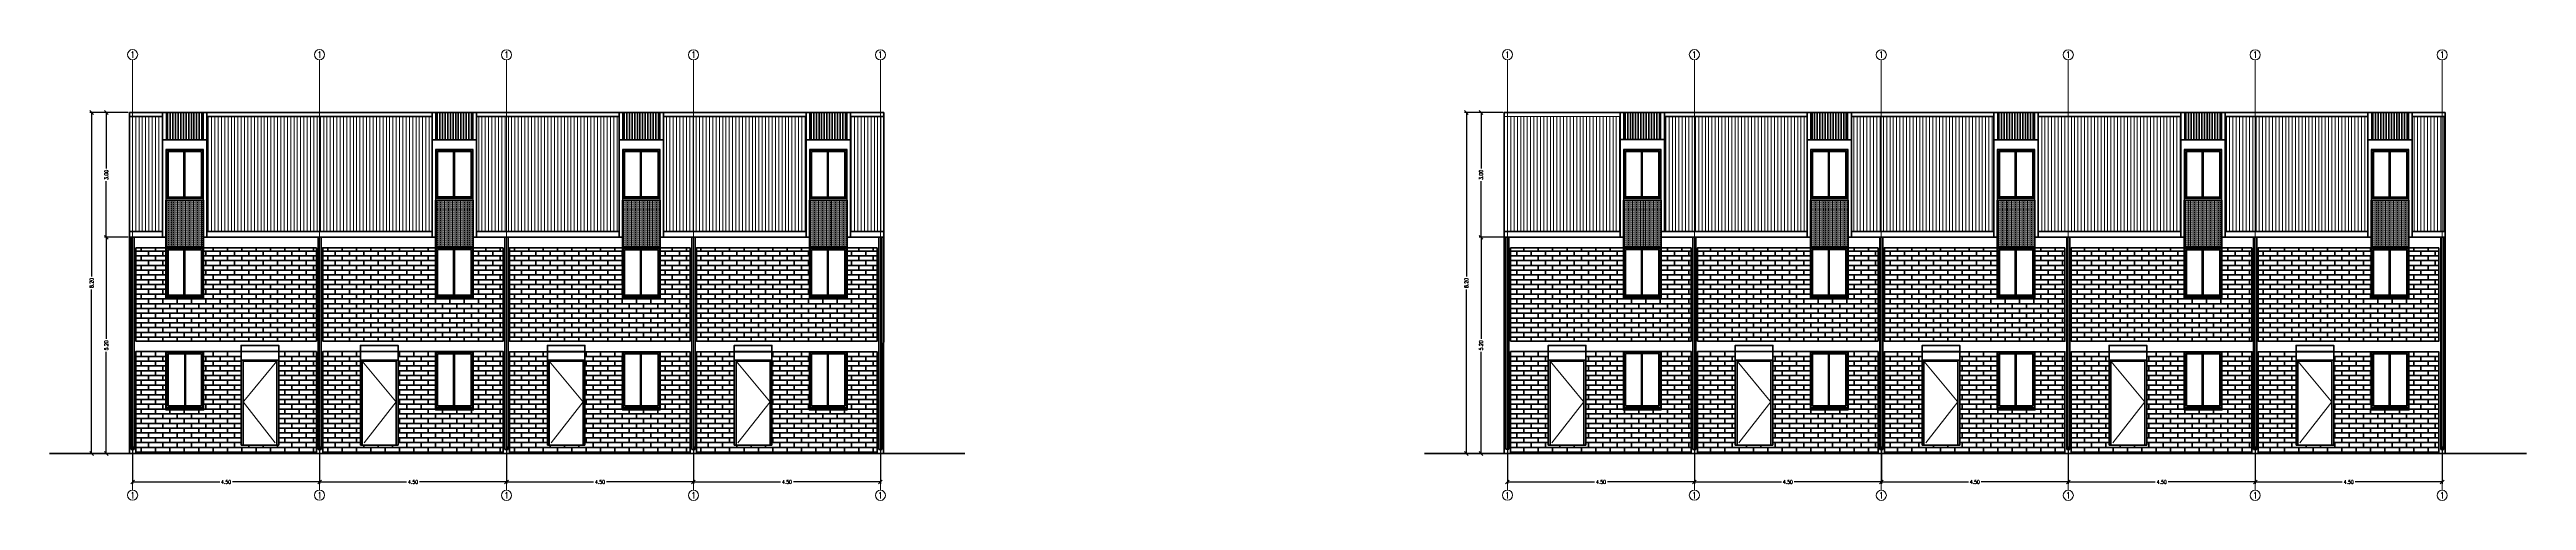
# Model space of a CAD drawing. Header units: metres. Extents: x 45 to 666, y -23 to 325.
# Drawn here: x 269.7 to 329.3, y 70.8 to 81.7 of the extents above; entities that cross this region are included whole.
import ezdxf

# ---------------------------------------------------------------- set-up
doc = ezdxf.new("R2010")
doc.units = ezdxf.units.M
doc.header["$LTSCALE"] = 5
doc.header["$MEASUREMENT"] = 0
doc.linetypes.add('HIDDEN', pattern=[0.375, 0.25, -0.125])
doc.layers.get('0').update_dxf_attribs({"color": 30})
doc.layers.get('DEFPOINTS').update_dxf_attribs({"color": 210})
for name, color, linetype, lineweight in [('A-ANNO-DIMS', 3, 'Continuous', 18), ('A-ANNO-SYMB', 3, 'Continuous', 18), ('A-ANNO-TEXT', 3, 'Continuous', 18), ('A-DOOR-FULL', 4, 'Continuous', 25), ('A-ELEV-MBE1', 7, 'Continuous', 35), ('A-ELEV-PATT', 8, 'Continuous', 18), ('A-FLOR-OVHD', 3, 'HIDDEN', 18), ('A-WALL-FULL', 7, 'Continuous', 35), ('A-WALL-FULL-EXTR', 7, 'Continuous', 35)]:
    doc.layers.add(name, color=color, linetype=linetype, lineweight=lineweight)
doc.styles.add('E-ROMANS', font='romans.shx', dxfattribs={"width": 0.8})
doc.dimstyles.new('E-0050_TICK_18', dxfattribs={"dimscale": 0.001, "dimtxt": 90, "dimasz": 90, "dimexe": 45, "dimexo": 30, "dimgap": 45, "dimtad": 0, "dimzin": 0, "dimdsep": 46, "dimtxsty": 'E-ROMANS', "dimblk": 'OBLIQUE', "dimcen": 45, "dimclrd": 256, "dimclre": 256, "dimclrt": 256, "dimadec": 0, "dimazin": 0, "dimtfac": 1, "dimtmove": 1, "dimatfit": 3, "dimldrblk": 'OPEN90', "dimfxl": 1, "dimtfill": 1, "dimtolj": 1, "dimtzin": 0, "dimarcsym": 0})
pattern_1 = [(90, (0, 0), (-0.079375, -2e-15), [])]
pattern_2 = [(1e-12, (0.57028, 1e-14), (-3e-15, 0.11516106), []), (90, (0.57028, 1e-14), (-0.17272, 0.11516106), [0.11516106, -0.11516106])]
pattern_3 = [(1e-12, (0, 0), (-3e-15, 0.11516106), []), (90, (0, 0), (-0.17272, 0.11516106), [0.11516106, -0.11516106])]

msp = doc.modelspace()

# ---------------------------------------------------------------- texts
at = {"layer": 'A-ANNO-TEXT', "ltscale": 5, "char_height": 0.15, "attachment_point": 5, "style": 'E-ROMANS'}
for insert in [(271.7054, 81.5337), (276.2054, 81.5337), (280.7054, 81.5316), (285.2054, 81.5316), (289.7054, 81.5316), (304.7989, 81.5337), (309.2989, 81.5337), (313.7989, 81.5316), (318.2989, 81.5316), (322.7989, 81.5316), (327.2989, 81.5316), (271.7054, 70.9393), (276.2054, 70.9393), (280.7054, 70.9372), (285.2054, 70.9372), (289.7054, 70.9372), (304.7989, 70.9393), (309.2989, 70.9393), (313.7989, 70.9372), (318.2989, 70.9372), (322.7989, 70.9372), (327.2989, 70.9372)]:
    msp.add_mtext('1', dxfattribs=dict(at, insert=insert))

# ---------------------------------------------------------------- blocks, each defined once
blk = doc.blocks.new('_Oblique')
at = {"color": 0, "linetype": 'ByBlock', "lineweight": -2}
blk.add_line((-0.5, -0.5), (0.5, 0.5), dxfattribs=at)
blk = doc.blocks.new('*D334')
at = {"layer": 'A-ANNO-DIMS', "lineweight": -2, "transparency": 16777216}
for p, q in [((271.705, 72.113), (271.705, 71.216)), ((276.205, 72.113), (276.205, 71.216)), ((271.705, 71.261), (273.801, 71.261)), ((276.205, 71.261), (274.11, 71.261))]:
    blk.add_line(p, q, dxfattribs=at)
at = {"layer": 'DEFPOINTS', "color": 0, "transparency": 16777216}
for p in [(271.705, 72.143), (276.205, 72.143), (276.205, 71.261)]:
    blk.add_point(p, dxfattribs=at)
at = {"layer": 'A-ANNO-DIMS', "lineweight": -2, "transparency": 16777216, "xscale": 0.09, "yscale": 0.09, "zscale": 0.09, "rotation": 180}
blk.add_blockref('_Oblique', (271.705, 71.261), dxfattribs=at)
at = {"layer": 'A-ANNO-DIMS', "lineweight": -2, "transparency": 16777216, "xscale": 0.09, "yscale": 0.09, "zscale": 0.09}
blk.add_blockref('_Oblique', (276.205, 71.261), dxfattribs=at)
at = {"layer": 'A-ANNO-DIMS', "transparency": 16777216, "insert": (273.955, 71.261), "char_height": 0.09, "attachment_point": 5, "style": 'E-ROMANS', "bg_fill": 3, "box_fill_scale": 1.25, "bg_fill_color": 256, "bg_fill_true_color": 13158600, "bg_fill_transparency": 0}
blk.add_mtext('\\A1;4.50', dxfattribs=at)
blk = doc.blocks.new('_Open90')
at = {"color": 0, "linetype": 'ByBlock', "lineweight": -2}
for p, q in [((0, 0), (-1, 0)), ((-0.5, 0.5), (0, 0)), ((0, 0), (-0.5, -0.5))]:
    blk.add_line(p, q, dxfattribs=at)
blk = doc.blocks.new('*D335')
at = {"layer": 'A-ANNO-DIMS', "lineweight": -2, "transparency": 16777216}
for p, q in [((276.205, 72.113), (276.205, 71.216)), ((280.705, 72.113), (280.705, 71.216)), ((276.205, 71.261), (278.301, 71.261)), ((280.705, 71.261), (278.61, 71.261))]:
    blk.add_line(p, q, dxfattribs=at)
at = {"layer": 'DEFPOINTS', "color": 0, "transparency": 16777216}
for p in [(276.205, 72.143), (280.705, 72.143), (280.705, 71.261)]:
    blk.add_point(p, dxfattribs=at)
at = {"layer": 'A-ANNO-DIMS', "lineweight": -2, "transparency": 16777216, "xscale": 0.09, "yscale": 0.09, "zscale": 0.09, "rotation": 180}
blk.add_blockref('_Oblique', (276.205, 71.261), dxfattribs=at)
at = {"layer": 'A-ANNO-DIMS', "lineweight": -2, "transparency": 16777216, "xscale": 0.09, "yscale": 0.09, "zscale": 0.09}
blk.add_blockref('_Oblique', (280.705, 71.261), dxfattribs=at)
at = {"layer": 'A-ANNO-DIMS', "transparency": 16777216, "insert": (278.455, 71.261), "char_height": 0.09, "attachment_point": 5, "style": 'E-ROMANS', "bg_fill": 3, "box_fill_scale": 1.25, "bg_fill_color": 256, "bg_fill_true_color": 13158600, "bg_fill_transparency": 0}
blk.add_mtext('\\A1;4.50', dxfattribs=at)
blk = doc.blocks.new('*D336')
at = {"layer": 'A-ANNO-DIMS', "lineweight": -2, "transparency": 16777216}
for p, q in [((280.705, 72.113), (280.705, 71.216)), ((285.205, 72.113), (285.205, 71.216)), ((280.705, 71.261), (282.801, 71.261)), ((285.205, 71.261), (283.11, 71.261))]:
    blk.add_line(p, q, dxfattribs=at)
at = {"layer": 'DEFPOINTS', "color": 0, "transparency": 16777216}
for p in [(280.705, 72.143), (285.205, 72.143), (285.205, 71.261)]:
    blk.add_point(p, dxfattribs=at)
at = {"layer": 'A-ANNO-DIMS', "lineweight": -2, "transparency": 16777216, "xscale": 0.09, "yscale": 0.09, "zscale": 0.09, "rotation": 180}
blk.add_blockref('_Oblique', (280.705, 71.261), dxfattribs=at)
at = {"layer": 'A-ANNO-DIMS', "lineweight": -2, "transparency": 16777216, "xscale": 0.09, "yscale": 0.09, "zscale": 0.09}
blk.add_blockref('_Oblique', (285.205, 71.261), dxfattribs=at)
at = {"layer": 'A-ANNO-DIMS', "transparency": 16777216, "insert": (282.955, 71.261), "char_height": 0.09, "attachment_point": 5, "style": 'E-ROMANS', "bg_fill": 3, "box_fill_scale": 1.25, "bg_fill_color": 256, "bg_fill_true_color": 13158600, "bg_fill_transparency": 0}
blk.add_mtext('\\A1;4.50', dxfattribs=at)
blk = doc.blocks.new('*D337')
at = {"layer": 'A-ANNO-DIMS', "lineweight": -2, "transparency": 16777216}
for p, q in [((285.205, 72.113), (285.205, 71.216)), ((289.705, 72.113), (289.705, 71.216)), ((285.205, 71.261), (287.301, 71.261)), ((289.705, 71.261), (287.61, 71.261))]:
    blk.add_line(p, q, dxfattribs=at)
at = {"layer": 'DEFPOINTS', "color": 0, "transparency": 16777216}
for p in [(285.205, 72.143), (289.705, 72.143), (289.705, 71.261)]:
    blk.add_point(p, dxfattribs=at)
at = {"layer": 'A-ANNO-DIMS', "lineweight": -2, "transparency": 16777216, "xscale": 0.09, "yscale": 0.09, "zscale": 0.09, "rotation": 180}
blk.add_blockref('_Oblique', (285.205, 71.261), dxfattribs=at)
at = {"layer": 'A-ANNO-DIMS', "lineweight": -2, "transparency": 16777216, "xscale": 0.09, "yscale": 0.09, "zscale": 0.09}
blk.add_blockref('_Oblique', (289.705, 71.261), dxfattribs=at)
at = {"layer": 'A-ANNO-DIMS', "transparency": 16777216, "insert": (287.455, 71.261), "char_height": 0.09, "attachment_point": 5, "style": 'E-ROMANS', "bg_fill": 3, "box_fill_scale": 1.25, "bg_fill_color": 256, "bg_fill_true_color": 13158600, "bg_fill_transparency": 0}
blk.add_mtext('\\A1;4.50', dxfattribs=at)
blk = doc.blocks.new('*D806')
at = {"layer": 'A-ANNO-DIMS', "lineweight": -2, "transparency": 16777216}
for p, q in [((271.598, 77.143), (271.026, 77.143)), ((271.071, 77.143), (271.071, 74.698)), ((271.071, 71.943), (271.071, 74.388)), ((271.598, 71.943), (271.026, 71.943))]:
    blk.add_line(p, q, dxfattribs=at)
at = {"layer": 'DEFPOINTS', "color": 0, "transparency": 16777216}
for p in [(271.071, 77.143), (271.628, 77.143), (271.628, 71.943)]:
    blk.add_point(p, dxfattribs=at)
at = {"layer": 'A-ANNO-DIMS', "lineweight": -2, "transparency": 16777216, "xscale": 0.09, "yscale": 0.09, "zscale": 0.09}
for p, rotation in [((271.071, 77.143), 90), ((271.071, 71.943), 270)]:
    blk.add_blockref('_Oblique', p, dxfattribs=dict(at, rotation=rotation))
at = {"layer": 'A-ANNO-DIMS', "transparency": 16777216, "insert": (271.071, 74.543), "char_height": 0.09, "attachment_point": 5, "rotation": 90, "style": 'E-ROMANS', "bg_fill": 3, "box_fill_scale": 1.25, "bg_fill_color": 256, "bg_fill_true_color": 13158600, "bg_fill_transparency": 0}
blk.add_mtext('\\A1;5.20', dxfattribs=at)
blk = doc.blocks.new('*D807')
at = {"layer": 'A-ANNO-DIMS', "lineweight": -2, "transparency": 16777216}
for p, q in [((271.598, 80.143), (271.026, 80.143)), ((271.071, 80.143), (271.071, 78.798)), ((271.071, 77.143), (271.071, 78.488)), ((271.598, 77.143), (271.026, 77.143))]:
    blk.add_line(p, q, dxfattribs=at)
at = {"layer": 'DEFPOINTS', "color": 0, "transparency": 16777216}
for p in [(271.071, 80.143), (271.628, 80.143), (271.628, 77.143)]:
    blk.add_point(p, dxfattribs=at)
at = {"layer": 'A-ANNO-DIMS', "lineweight": -2, "transparency": 16777216, "xscale": 0.09, "yscale": 0.09, "zscale": 0.09}
for p, rotation in [((271.071, 80.143), 90), ((271.071, 77.143), 270)]:
    blk.add_blockref('_Oblique', p, dxfattribs=dict(at, rotation=rotation))
at = {"layer": 'A-ANNO-DIMS', "transparency": 16777216, "insert": (271.071, 78.643), "char_height": 0.09, "attachment_point": 5, "rotation": 90, "style": 'E-ROMANS', "bg_fill": 3, "box_fill_scale": 1.25, "bg_fill_color": 256, "bg_fill_true_color": 13158600, "bg_fill_transparency": 0}
blk.add_mtext('\\A1;3.00', dxfattribs=at)
blk = doc.blocks.new('*D371')
at = {"layer": 'A-ANNO-DIMS', "lineweight": -2, "transparency": 16777216}
for p, q in [((271.598, 80.143), (270.672, 80.143)), ((270.717, 80.143), (270.717, 76.198)), ((270.717, 71.943), (270.717, 75.888)), ((271.598, 71.943), (270.672, 71.943))]:
    blk.add_line(p, q, dxfattribs=at)
at = {"layer": 'DEFPOINTS', "color": 0, "transparency": 16777216}
for p in [(270.717, 80.143), (271.628, 80.143), (271.628, 71.943)]:
    blk.add_point(p, dxfattribs=at)
at = {"layer": 'A-ANNO-DIMS', "lineweight": -2, "transparency": 16777216, "xscale": 0.09, "yscale": 0.09, "zscale": 0.09}
for p, rotation in [((270.717, 80.143), 90), ((270.717, 71.943), 270)]:
    blk.add_blockref('_Oblique', p, dxfattribs=dict(at, rotation=rotation))
at = {"layer": 'A-ANNO-DIMS', "transparency": 16777216, "insert": (270.717, 76.043), "char_height": 0.09, "attachment_point": 5, "rotation": 90, "style": 'E-ROMANS', "bg_fill": 3, "box_fill_scale": 1.25, "bg_fill_color": 256, "bg_fill_true_color": 13158600, "bg_fill_transparency": 0}
blk.add_mtext('\\A1;8.20', dxfattribs=at)
blk = doc.blocks.new('*D131')
at = {"layer": 'A-ANNO-DIMS', "lineweight": -2, "transparency": 16777216}
for p, q in [((304.799, 72.113), (304.799, 71.216)), ((309.299, 72.113), (309.299, 71.216)), ((304.799, 71.261), (306.894, 71.261)), ((309.299, 71.261), (307.204, 71.261))]:
    blk.add_line(p, q, dxfattribs=at)
at = {"layer": 'DEFPOINTS', "color": 0, "transparency": 16777216}
for p in [(304.799, 72.143), (309.299, 72.143), (309.299, 71.261)]:
    blk.add_point(p, dxfattribs=at)
at = {"layer": 'A-ANNO-DIMS', "lineweight": -2, "transparency": 16777216, "xscale": 0.09, "yscale": 0.09, "zscale": 0.09, "rotation": 180}
blk.add_blockref('_Oblique', (304.799, 71.261), dxfattribs=at)
at = {"layer": 'A-ANNO-DIMS', "lineweight": -2, "transparency": 16777216, "xscale": 0.09, "yscale": 0.09, "zscale": 0.09}
blk.add_blockref('_Oblique', (309.299, 71.261), dxfattribs=at)
at = {"layer": 'A-ANNO-DIMS', "transparency": 16777216, "insert": (307.049, 71.261), "char_height": 0.09, "attachment_point": 5, "style": 'E-ROMANS', "bg_fill": 3, "box_fill_scale": 1.25, "bg_fill_color": 256, "bg_fill_true_color": 13158600, "bg_fill_transparency": 0}
blk.add_mtext('\\A1;4.50', dxfattribs=at)
blk = doc.blocks.new('*D132')
at = {"layer": 'A-ANNO-DIMS', "lineweight": -2, "transparency": 16777216}
for p, q in [((309.299, 72.113), (309.299, 71.216)), ((313.799, 72.113), (313.799, 71.216)), ((309.299, 71.261), (311.394, 71.261)), ((313.799, 71.261), (311.704, 71.261))]:
    blk.add_line(p, q, dxfattribs=at)
at = {"layer": 'DEFPOINTS', "color": 0, "transparency": 16777216}
for p in [(309.299, 72.143), (313.799, 72.143), (313.799, 71.261)]:
    blk.add_point(p, dxfattribs=at)
at = {"layer": 'A-ANNO-DIMS', "lineweight": -2, "transparency": 16777216, "xscale": 0.09, "yscale": 0.09, "zscale": 0.09, "rotation": 180}
blk.add_blockref('_Oblique', (309.299, 71.261), dxfattribs=at)
at = {"layer": 'A-ANNO-DIMS', "lineweight": -2, "transparency": 16777216, "xscale": 0.09, "yscale": 0.09, "zscale": 0.09}
blk.add_blockref('_Oblique', (313.799, 71.261), dxfattribs=at)
at = {"layer": 'A-ANNO-DIMS', "transparency": 16777216, "insert": (311.549, 71.261), "char_height": 0.09, "attachment_point": 5, "style": 'E-ROMANS', "bg_fill": 3, "box_fill_scale": 1.25, "bg_fill_color": 256, "bg_fill_true_color": 13158600, "bg_fill_transparency": 0}
blk.add_mtext('\\A1;4.50', dxfattribs=at)
blk = doc.blocks.new('*D133')
at = {"layer": 'A-ANNO-DIMS', "lineweight": -2, "transparency": 16777216}
for p, q in [((313.799, 72.113), (313.799, 71.216)), ((318.299, 72.113), (318.299, 71.216)), ((313.799, 71.261), (315.894, 71.261)), ((318.299, 71.261), (316.204, 71.261))]:
    blk.add_line(p, q, dxfattribs=at)
at = {"layer": 'DEFPOINTS', "color": 0, "transparency": 16777216}
for p in [(313.799, 72.143), (318.299, 72.143), (318.299, 71.261)]:
    blk.add_point(p, dxfattribs=at)
at = {"layer": 'A-ANNO-DIMS', "lineweight": -2, "transparency": 16777216, "xscale": 0.09, "yscale": 0.09, "zscale": 0.09, "rotation": 180}
blk.add_blockref('_Oblique', (313.799, 71.261), dxfattribs=at)
at = {"layer": 'A-ANNO-DIMS', "lineweight": -2, "transparency": 16777216, "xscale": 0.09, "yscale": 0.09, "zscale": 0.09}
blk.add_blockref('_Oblique', (318.299, 71.261), dxfattribs=at)
at = {"layer": 'A-ANNO-DIMS', "transparency": 16777216, "insert": (316.049, 71.261), "char_height": 0.09, "attachment_point": 5, "style": 'E-ROMANS', "bg_fill": 3, "box_fill_scale": 1.25, "bg_fill_color": 256, "bg_fill_true_color": 13158600, "bg_fill_transparency": 0}
blk.add_mtext('\\A1;4.50', dxfattribs=at)
blk = doc.blocks.new('*D134')
at = {"layer": 'A-ANNO-DIMS', "lineweight": -2, "transparency": 16777216}
for p, q in [((318.299, 72.113), (318.299, 71.216)), ((322.799, 72.113), (322.799, 71.216)), ((318.299, 71.261), (320.394, 71.261)), ((322.799, 71.261), (320.704, 71.261))]:
    blk.add_line(p, q, dxfattribs=at)
at = {"layer": 'DEFPOINTS', "color": 0, "transparency": 16777216}
for p in [(318.299, 72.143), (322.799, 72.143), (322.799, 71.261)]:
    blk.add_point(p, dxfattribs=at)
at = {"layer": 'A-ANNO-DIMS', "lineweight": -2, "transparency": 16777216, "xscale": 0.09, "yscale": 0.09, "zscale": 0.09, "rotation": 180}
blk.add_blockref('_Oblique', (318.299, 71.261), dxfattribs=at)
at = {"layer": 'A-ANNO-DIMS', "lineweight": -2, "transparency": 16777216, "xscale": 0.09, "yscale": 0.09, "zscale": 0.09}
blk.add_blockref('_Oblique', (322.799, 71.261), dxfattribs=at)
at = {"layer": 'A-ANNO-DIMS', "transparency": 16777216, "insert": (320.549, 71.261), "char_height": 0.09, "attachment_point": 5, "style": 'E-ROMANS', "bg_fill": 3, "box_fill_scale": 1.25, "bg_fill_color": 256, "bg_fill_true_color": 13158600, "bg_fill_transparency": 0}
blk.add_mtext('\\A1;4.50', dxfattribs=at)
blk = doc.blocks.new('*D135')
at = {"layer": 'A-ANNO-DIMS', "lineweight": -2, "transparency": 16777216}
for p, q in [((322.799, 72.113), (322.799, 71.216)), ((327.299, 72.113), (327.299, 71.216)), ((322.799, 71.261), (324.894, 71.261)), ((327.299, 71.261), (325.204, 71.261))]:
    blk.add_line(p, q, dxfattribs=at)
at = {"layer": 'DEFPOINTS', "color": 0, "transparency": 16777216}
for p in [(322.799, 72.143), (327.299, 72.143), (327.299, 71.261)]:
    blk.add_point(p, dxfattribs=at)
at = {"layer": 'A-ANNO-DIMS', "lineweight": -2, "transparency": 16777216, "xscale": 0.09, "yscale": 0.09, "zscale": 0.09, "rotation": 180}
blk.add_blockref('_Oblique', (322.799, 71.261), dxfattribs=at)
at = {"layer": 'A-ANNO-DIMS', "lineweight": -2, "transparency": 16777216, "xscale": 0.09, "yscale": 0.09, "zscale": 0.09}
blk.add_blockref('_Oblique', (327.299, 71.261), dxfattribs=at)
at = {"layer": 'A-ANNO-DIMS', "transparency": 16777216, "insert": (325.049, 71.261), "char_height": 0.09, "attachment_point": 5, "style": 'E-ROMANS', "bg_fill": 3, "box_fill_scale": 1.25, "bg_fill_color": 256, "bg_fill_true_color": 13158600, "bg_fill_transparency": 0}
blk.add_mtext('\\A1;4.50', dxfattribs=at)
blk = doc.blocks.new('*D141')
at = {"layer": 'A-ANNO-DIMS', "lineweight": -2, "transparency": 16777216}
for p, q in [((304.692, 77.143), (304.119, 77.143)), ((304.164, 77.143), (304.164, 74.698)), ((304.164, 71.943), (304.164, 74.388)), ((304.692, 71.943), (304.119, 71.943))]:
    blk.add_line(p, q, dxfattribs=at)
at = {"layer": 'DEFPOINTS', "color": 0, "transparency": 16777216}
for p in [(304.164, 77.143), (304.722, 77.143), (304.722, 71.943)]:
    blk.add_point(p, dxfattribs=at)
at = {"layer": 'A-ANNO-DIMS', "lineweight": -2, "transparency": 16777216, "xscale": 0.09, "yscale": 0.09, "zscale": 0.09}
for p, rotation in [((304.164, 77.143), 90), ((304.164, 71.943), 270)]:
    blk.add_blockref('_Oblique', p, dxfattribs=dict(at, rotation=rotation))
at = {"layer": 'A-ANNO-DIMS', "transparency": 16777216, "insert": (304.164, 74.543), "char_height": 0.09, "attachment_point": 5, "rotation": 90, "style": 'E-ROMANS', "bg_fill": 3, "box_fill_scale": 1.25, "bg_fill_color": 256, "bg_fill_true_color": 13158600, "bg_fill_transparency": 0}
blk.add_mtext('\\A1;5.20', dxfattribs=at)
blk = doc.blocks.new('*D142')
at = {"layer": 'A-ANNO-DIMS', "lineweight": -2, "transparency": 16777216}
for p, q in [((304.692, 80.143), (304.119, 80.143)), ((304.164, 80.143), (304.164, 78.798)), ((304.164, 77.143), (304.164, 78.488)), ((304.692, 77.143), (304.119, 77.143))]:
    blk.add_line(p, q, dxfattribs=at)
at = {"layer": 'DEFPOINTS', "color": 0, "transparency": 16777216}
for p in [(304.164, 80.143), (304.722, 80.143), (304.722, 77.143)]:
    blk.add_point(p, dxfattribs=at)
at = {"layer": 'A-ANNO-DIMS', "lineweight": -2, "transparency": 16777216, "xscale": 0.09, "yscale": 0.09, "zscale": 0.09}
for p, rotation in [((304.164, 80.143), 90), ((304.164, 77.143), 270)]:
    blk.add_blockref('_Oblique', p, dxfattribs=dict(at, rotation=rotation))
at = {"layer": 'A-ANNO-DIMS', "transparency": 16777216, "insert": (304.164, 78.643), "char_height": 0.09, "attachment_point": 5, "rotation": 90, "style": 'E-ROMANS', "bg_fill": 3, "box_fill_scale": 1.25, "bg_fill_color": 256, "bg_fill_true_color": 13158600, "bg_fill_transparency": 0}
blk.add_mtext('\\A1;3.00', dxfattribs=at)
blk = doc.blocks.new('*D143')
at = {"layer": 'A-ANNO-DIMS', "lineweight": -2, "transparency": 16777216}
for p, q in [((304.692, 80.143), (303.765, 80.143)), ((303.81, 80.143), (303.81, 76.198)), ((303.81, 71.943), (303.81, 75.888)), ((304.692, 71.943), (303.765, 71.943))]:
    blk.add_line(p, q, dxfattribs=at)
at = {"layer": 'DEFPOINTS', "color": 0, "transparency": 16777216}
for p in [(303.81, 80.143), (304.722, 80.143), (304.722, 71.943)]:
    blk.add_point(p, dxfattribs=at)
at = {"layer": 'A-ANNO-DIMS', "lineweight": -2, "transparency": 16777216, "xscale": 0.09, "yscale": 0.09, "zscale": 0.09}
for p, rotation in [((303.81, 80.143), 90), ((303.81, 71.943), 270)]:
    blk.add_blockref('_Oblique', p, dxfattribs=dict(at, rotation=rotation))
at = {"layer": 'A-ANNO-DIMS', "transparency": 16777216, "insert": (303.81, 76.043), "char_height": 0.09, "attachment_point": 5, "rotation": 90, "style": 'E-ROMANS', "bg_fill": 3, "box_fill_scale": 1.25, "bg_fill_color": 256, "bg_fill_true_color": 13158600, "bg_fill_transparency": 0}
blk.add_mtext('\\A1;8.20', dxfattribs=at)

# ---------------------------------------------------------------- hatches: boundary and pattern name
at = {"layer": 'A-ELEV-MBE1'}
h = msp.add_hatch(dxfattribs=at)
h.set_pattern_fill('LINE', color=256, scale=0.02, angle=90, style=0)
h.set_pattern_definition([(90, (77.538574, 23.6625), (-0.0635, 4e-18), [])])
h.paths.add_polyline_path([(273.4034, 80.143), (272.5174, 80.143), (272.5174, 79.4881), (273.4034, 79.4881)])
h = msp.add_hatch(dxfattribs=at)
h.set_pattern_fill('LINE', color=256, scale=0.02, angle=90, style=0)
h.set_pattern_definition([(90, (84.028574, 23.6625), (-0.0635, 4e-18), [])])
h.paths.add_polyline_path([(279.8934, 80.143), (279.0074, 80.143), (279.0074, 79.4881), (279.8934, 79.4881)])
h = msp.add_hatch(dxfattribs=at)
h.set_pattern_fill('LINE', color=256, scale=0.02, angle=90, style=0)
h.set_pattern_definition([(90, (88.528574, 23.6625), (-0.0635, 4e-18), [])])
h.paths.add_polyline_path([(284.3934, 80.143), (283.5074, 80.143), (283.5074, 79.4881), (284.3934, 79.4881)])
h = msp.add_hatch(dxfattribs=at)
h.set_pattern_fill('LINE', color=256, scale=0.02, angle=90, style=0)
h.set_pattern_definition([(90, (93.028574, 23.6625), (-0.0635, 4e-18), [])])
h.paths.add_polyline_path([(288.8934, 80.143), (288.0074, 80.143), (288.0074, 79.4881), (288.8934, 79.4881)])
h = msp.add_hatch(dxfattribs=at)
h.set_pattern_fill('LINE', color=256, scale=0.02, angle=90, style=0)
h.set_pattern_definition([(90, (112.62204, 23.66466), (-0.0635, 4e-18), [])])
h.paths.add_polyline_path([(308.4869, 80.143), (307.6009, 80.143), (307.6009, 79.4903), (308.4869, 79.4903)])
h = msp.add_hatch(dxfattribs=at)
h.set_pattern_fill('LINE', color=256, scale=0.02, angle=90, style=0)
h.set_pattern_definition([(90, (117.12204, 23.6625), (-0.0635, 4e-18), [])])
h.paths.add_polyline_path([(312.9869, 80.143), (312.1009, 80.143), (312.1009, 79.4881), (312.9869, 79.4881)])
h = msp.add_hatch(dxfattribs=at)
h.set_pattern_fill('LINE', color=256, scale=0.02, angle=90, style=0)
h.set_pattern_definition([(90, (121.62204, 23.6625), (-0.0635, 4e-18), [])])
h.paths.add_polyline_path([(317.4869, 80.143), (316.6009, 80.143), (316.6009, 79.4881), (317.4869, 79.4881)])
h = msp.add_hatch(dxfattribs=at)
h.set_pattern_fill('LINE', color=256, scale=0.02, angle=90, style=0)
h.set_pattern_definition([(90, (126.12204, 23.6625), (-0.0635, 4e-18), [])])
h.paths.add_polyline_path([(321.9869, 80.143), (321.1009, 80.143), (321.1009, 79.4881), (321.9869, 79.4881)])
h = msp.add_hatch(dxfattribs=at)
h.set_pattern_fill('LINE', color=256, scale=0.02, angle=90, style=0)
h.set_pattern_definition([(90, (130.62404, 23.6625), (-0.0635, 4e-18), [])])
h.paths.add_polyline_path([(326.4889, 80.143), (325.6029, 80.143), (325.6029, 79.4881), (326.4889, 79.4881)])
h = msp.add_hatch(dxfattribs=at)
h.set_pattern_fill('AR-BRSTD', color=256, scale=0.0017, style=0)
h.set_pattern_definition(pattern_2)
h.paths.add_polyline_path([(276.1284, 74.6452), (276.1284, 76.891), (273.4134, 76.891), (273.4135, 75.673), (272.5074, 75.673), (272.5074, 76.891), (271.7824, 76.891), (271.7824, 74.6452)])
h.paths.add_polyline_path([(273.4134, 74.3932), (273.4134, 72.991), (272.5074, 72.991), (272.5074, 74.3932), (271.7824, 74.3932), (271.7824, 71.943), (276.1284, 71.943), (276.1284, 74.3932), (275.2224, 74.3932), (275.2224, 74.393), (275.2224, 72.143), (274.3164, 72.143), (274.3164, 74.3932)])
h.paths.add_polyline_path([(280.6284, 74.6452), (280.6284, 76.891), (279.9034, 76.891), (279.9035, 75.6752), (278.9974, 75.6752), (278.9974, 76.891), (276.2824, 76.891), (276.2824, 74.6452)])
h.paths.add_polyline_path([(278.9974, 74.3932), (278.0944, 74.3932), (278.0944, 74.393), (278.0944, 72.143), (277.1884, 72.143), (277.1884, 74.3932), (276.2824, 74.3932), (276.2824, 71.943), (280.6284, 71.943), (280.6284, 74.3932), (279.9034, 74.3932), (279.9034, 72.991), (278.9974, 72.991)])
h = msp.add_hatch(dxfattribs=at)
h.set_pattern_fill('AR-BRSTD', color=256, scale=0.0017, style=0)
h.set_pattern_definition(pattern_2)
h.paths.add_polyline_path([(285.1246, 74.643), (285.1246, 76.8888), (284.4034, 76.8888), (284.4035, 75.6752), (283.4974, 75.6752), (283.4974, 76.8888), (280.7786, 76.8888), (280.7786, 74.643)])
h.paths.add_polyline_path([(282.5944, 72.143), (281.6884, 72.143), (281.6884, 74.391), (280.7786, 74.391), (280.7786, 71.943), (285.1246, 71.943), (285.1246, 74.391), (284.4034, 74.391), (284.4034, 72.991), (283.4974, 72.991), (283.4974, 74.391), (282.5944, 74.391)])
h.paths.add_polyline_path([(287.9974, 76.8888), (285.2786, 76.8888), (285.2786, 74.643), (289.6246, 74.643), (289.6246, 76.8888), (288.9034, 76.8888), (288.9035, 75.673), (287.9974, 75.673)])
h.paths.add_polyline_path([(287.0944, 72.143), (286.1884, 72.143), (286.1884, 74.391), (285.2786, 74.391), (285.2786, 71.943), (289.6246, 71.943), (289.6246, 74.391), (288.9034, 74.391), (288.9034, 72.991), (287.9974, 72.991), (287.9974, 74.391), (287.0944, 74.391)])
h = msp.add_hatch(dxfattribs=at)
h.set_pattern_fill('AR-BRSTD', color=256, scale=0.0017, style=0)
h.set_pattern_definition(pattern_3)
h.paths.add_polyline_path([(309.2219, 74.6452), (309.2219, 76.891), (308.4969, 76.891), (308.4969, 75.6752), (307.5908, 75.6752), (307.5908, 76.891), (304.8759, 76.891), (304.8759, 74.6452)])
h.paths.add_polyline_path([(307.5909, 74.3932), (306.6879, 74.3932), (306.6879, 72.1452), (305.7819, 72.1452), (305.7819, 74.3932), (304.8759, 74.3932), (304.8759, 71.943), (309.2219, 71.943), (309.2219, 74.3932), (308.4969, 74.3932), (308.4969, 72.9932), (307.5909, 72.9932)])
h = msp.add_hatch(dxfattribs=at)
h.set_pattern_fill('AR-BRSTD', color=256, scale=0.0017, style=0)
h.set_pattern_definition(pattern_3)
h.paths.add_polyline_path([(312.0908, 76.891), (309.3759, 76.891), (309.3759, 74.6452), (313.7219, 74.6452), (313.7219, 76.891), (312.9969, 76.891), (312.9969, 75.6752), (312.0908, 75.6752)])
h.paths.add_polyline_path([(311.1879, 74.3932), (311.1879, 74.393), (311.1879, 72.143), (310.2819, 72.143), (310.2819, 74.3932), (309.3759, 74.3932), (309.3759, 71.943), (313.7219, 71.943), (313.7219, 74.3932), (312.9969, 74.3932), (312.9969, 72.991), (312.0909, 72.991), (312.0909, 74.3932)])
h = msp.add_hatch(dxfattribs=at)
h.set_pattern_fill('AR-BRSTD', color=256, scale=0.0017, style=0)
h.set_pattern_definition(pattern_3)
h.paths.add_polyline_path([(322.8721, 76.8888), (322.8721, 74.643), (327.2181, 74.643), (327.2181, 76.8888), (326.4989, 76.8888), (326.4989, 75.673), (325.5928, 75.673), (325.5928, 76.8888)])
h.paths.add_polyline_path([(324.6899, 72.143), (323.7839, 72.143), (323.7839, 74.391), (322.8721, 74.391), (322.8721, 71.943), (327.2181, 71.943), (327.2181, 74.391), (326.4989, 74.391), (326.4989, 72.991), (325.5929, 72.991), (325.5929, 74.391), (324.6899, 74.391)])
at = {"layer": 'A-ELEV-PATT'}
h = msp.add_hatch(dxfattribs=at)
h.set_pattern_fill('LINE,_O', color=256, scale=0.025, angle=90)
h.set_pattern_definition(pattern_1)
h.paths.add_polyline_path([(307.5109, 79.4903), (307.5109, 80.043), (304.7989, 80.043), (304.7989, 77.2852), (307.5109, 77.2852)])
h.paths.add_polyline_path([(309.2989, 80.043), (309.2969, 80.043), (308.5769, 80.043), (308.5769, 79.4903), (308.5769, 77.283), (309.2989, 77.283)])
h.paths.add_polyline_path([(312.0109, 79.4881), (312.0109, 80.043), (309.2989, 80.043), (309.2989, 77.283), (312.0109, 77.283)])
h.paths.add_polyline_path([(313.7989, 80.043), (313.0769, 80.043), (313.0769, 79.4881), (313.0769, 77.283), (313.7989, 77.283)])
h.paths.add_polyline_path([(316.5109, 79.4881), (316.5109, 80.043), (313.7989, 80.043), (313.7989, 77.283), (316.5109, 77.283)])
h.paths.add_polyline_path([(318.2989, 80.043), (317.5769, 80.043), (317.5769, 79.4881), (317.5769, 77.283), (318.2989, 77.283)])
h.paths.add_polyline_path([(321.0109, 79.4881), (321.0109, 80.043), (318.2989, 80.043), (318.2989, 77.283), (321.0109, 77.283)])
h.paths.add_polyline_path([(322.7989, 80.043), (322.0769, 80.043), (322.0769, 79.4881), (322.0769, 77.283), (322.7989, 77.283)])
h.paths.add_polyline_path([(325.5129, 79.4881), (325.5129, 80.043), (322.7989, 80.043), (322.7989, 77.283), (325.5129, 77.283)])
h.paths.add_polyline_path([(327.2989, 80.043), (326.5789, 80.043), (326.5789, 79.4881), (326.5789, 77.283), (327.2989, 77.283)])
h.paths.add_polyline_path([(271.7054, 80.043), (271.6284, 80.043), (271.6284, 77.283), (271.7054, 77.283)])
h.paths.add_polyline_path([(289.7849, 80.043), (289.7054, 80.043), (289.7054, 77.283), (289.7849, 77.283)])
h.paths.add_polyline_path([(273.4934, 80.043), (273.4934, 79.4881), (273.4934, 77.283), (276.2054, 77.283), (276.2054, 80.043), (276.2034, 80.043)])
h.paths.add_polyline_path([(272.4274, 79.4881), (272.4274, 80.043), (271.7054, 80.043), (271.7054, 77.283), (272.4274, 77.283)])
h.paths.add_polyline_path([(278.9174, 79.4881), (278.9174, 80.043), (276.2054, 80.043), (276.2054, 77.283), (278.9174, 77.283)])
h.paths.add_polyline_path([(279.9834, 77.283), (280.7054, 77.283), (280.7054, 80.043), (279.9834, 80.043), (279.9834, 79.4881)])
h.paths.add_polyline_path([(280.7054, 77.283), (283.4174, 77.283), (283.4174, 79.4881), (283.4174, 80.043), (280.7054, 80.043)])
h.paths.add_polyline_path([(284.4834, 77.283), (285.2054, 77.283), (285.2054, 80.043), (284.4834, 80.043), (284.4834, 79.4881)])
h.paths.add_polyline_path([(285.2054, 77.283), (287.9174, 77.283), (287.9174, 79.4881), (287.9174, 80.043), (285.2054, 80.043)])
h.paths.add_polyline_path([(288.9834, 77.283), (289.7054, 77.283), (289.7054, 80.043), (288.9834, 80.043), (288.9834, 79.4881)])
h = msp.add_hatch(dxfattribs=at)
h.set_pattern_fill('LINE,_O', color=256, scale=0.025, angle=90)
h.set_pattern_definition(pattern_1)
h.paths.add_polyline_path([(304.7219, 77.2852), (304.7989, 77.2852), (304.7989, 80.043), (304.7219, 80.043)])
h.paths.add_polyline_path([(304.7989, 77.2852), (307.5109, 77.2852), (307.5109, 79.4903), (307.5109, 80.043), (304.7989, 80.043)])
h.paths.add_polyline_path([(308.5769, 77.283), (309.2989, 77.283), (309.2989, 80.043), (309.2969, 80.043), (308.5769, 80.043), (308.5769, 79.4903)])
h.paths.add_polyline_path([(309.2989, 77.283), (312.0109, 77.283), (312.0109, 79.4881), (312.0109, 80.043), (309.2989, 80.043)])
h.paths.add_polyline_path([(313.7989, 80.043), (313.0769, 80.043), (313.0769, 79.4881), (313.0769, 77.283), (313.7989, 77.283)])
h.paths.add_polyline_path([(313.7989, 77.283), (316.5109, 77.283), (316.5109, 79.4881), (316.5109, 80.043), (313.7989, 80.043)])
h.paths.add_polyline_path([(317.5769, 77.283), (318.2989, 77.283), (318.2989, 80.043), (317.5769, 80.043), (317.5769, 79.4881)])
h.paths.add_polyline_path([(318.2989, 77.283), (321.0109, 77.283), (321.0109, 79.4881), (321.0109, 80.043), (318.2989, 80.043)])
h.paths.add_polyline_path([(322.7989, 80.043), (322.0769, 80.043), (322.0769, 79.4881), (322.0769, 77.283), (322.7989, 77.283)])
h.paths.add_polyline_path([(322.7989, 77.283), (325.5129, 77.283), (325.5129, 79.4881), (325.5129, 80.043), (322.7989, 80.043)])
h.paths.add_polyline_path([(327.2989, 80.043), (326.5789, 80.043), (326.5789, 79.4881), (326.5789, 77.283), (327.2989, 77.283)])
h.paths.add_polyline_path([(327.2989, 77.283), (327.3741, 77.283), (327.3741, 80.043), (327.2989, 80.043)])
h = msp.add_hatch(dxfattribs=at)
h.set_pattern_fill('BRASS', color=256, scale=0.01, angle=90, style=0)
h.set_pattern_definition([(90, (71.048574, 23.6625), (-0.0635, 4e-18), []), (90, (71.016824, 23.6625), (-0.0635, 4e-18), [0.03175, -0.015875])])
h.paths.add_polyline_path([(273.4134, 76.911), (273.4135, 78.0351), (272.5074, 78.0351), (272.5074, 76.911)])
h = msp.add_hatch(dxfattribs=at)
h.set_pattern_fill('BRASS', color=256, scale=0.01, angle=90, style=0)
h.set_pattern_definition([(90, (77.538574, 23.66466), (-0.0635, 4e-18), []), (90, (77.506824, 23.66466), (-0.0635, 4e-18), [0.03175, -0.015875])])
h.paths.add_polyline_path([(279.9034, 76.9132), (279.9035, 78.0373), (278.9974, 78.0373), (278.9974, 76.9132)])
h = msp.add_hatch(dxfattribs=at)
h.set_pattern_fill('BRASS', color=256, scale=0.01, angle=90, style=0)
h.set_pattern_definition([(90, (82.038574, 23.66466), (-0.0635, 4e-18), []), (90, (82.006824, 23.66466), (-0.0635, 4e-18), [0.03175, -0.015875])])
h.paths.add_polyline_path([(284.4034, 76.9132), (284.4035, 78.0373), (283.4974, 78.0373), (283.4974, 76.9132)])
h = msp.add_hatch(dxfattribs=at)
h.set_pattern_fill('BRASS', color=256, scale=0.01, angle=90, style=0)
h.set_pattern_definition([(90, (86.538574, 23.6625), (-0.0635, 4e-18), []), (90, (86.506824, 23.6625), (-0.0635, 4e-18), [0.03175, -0.015875])])
h.paths.add_polyline_path([(288.9034, 76.911), (288.9035, 78.0351), (287.9974, 78.0351), (287.9974, 76.911)])
h = msp.add_hatch(dxfattribs=at)
h.set_pattern_fill('BRASS', color=256, scale=0.01, angle=90, style=0)
h.set_pattern_definition([(90, (106.13204, 23.66466), (-0.0635, 4e-18), []), (90, (106.10029, 23.66466), (-0.0635, 4e-18), [0.03175, -0.015875])])
h.paths.add_polyline_path([(308.4968, 76.9132), (308.4969, 78.0373), (307.5909, 78.0373), (307.5909, 76.9132)])
h = msp.add_hatch(dxfattribs=at)
h.set_pattern_fill('BRASS', color=256, scale=0.01, angle=90, style=0)
h.set_pattern_definition([(90, (110.63204, 23.66466), (-0.0635, 4e-18), []), (90, (110.60029, 23.66466), (-0.0635, 4e-18), [0.03175, -0.015875])])
h.paths.add_polyline_path([(312.9968, 76.9132), (312.9969, 78.0373), (312.0909, 78.0373), (312.0909, 76.9132)])
h = msp.add_hatch(dxfattribs=at)
h.set_pattern_fill('BRASS', color=256, scale=0.01, angle=90, style=0)
h.set_pattern_definition([(90, (115.13204, 23.66466), (-0.0635, 4e-18), []), (90, (115.10029, 23.66466), (-0.0635, 4e-18), [0.03175, -0.015875])])
h.paths.add_polyline_path([(317.4968, 76.9132), (317.4969, 78.0373), (316.5909, 78.0373), (316.5909, 76.9132)])
h = msp.add_hatch(dxfattribs=at)
h.set_pattern_fill('BRASS', color=256, scale=0.01, angle=90, style=0)
h.set_pattern_definition([(90, (119.63204, 23.6625), (-0.0635, 4e-18), []), (90, (119.60029, 23.6625), (-0.0635, 4e-18), [0.03175, -0.015875])])
h.paths.add_polyline_path([(321.9968, 76.911), (321.9969, 78.0351), (321.0909, 78.0351), (321.0909, 76.911)])
h = msp.add_hatch(dxfattribs=at)
h.set_pattern_fill('BRASS', color=256, scale=0.01, angle=90, style=0)
h.set_pattern_definition([(90, (124.13404, 23.6625), (-0.0635, 4e-18), []), (90, (124.10229, 23.6625), (-0.0635, 4e-18), [0.03175, -0.015875])])
h.paths.add_polyline_path([(326.4988, 76.911), (326.4989, 78.0351), (325.5929, 78.0351), (325.5929, 76.911)])

# ---------------------------------------------------------------- linework, layer by layer
at = {"layer": 'A-ANNO-SYMB', "ltscale": 2}
for points in [[(271.7054, 81.4118), (271.7054, 71.0613)], [(276.2054, 81.4118), (276.2054, 71.0613)], [(280.7054, 81.4096), (280.7054, 71.0591)], [(285.2054, 81.4096), (285.2054, 71.0591)], [(289.7054, 81.4096), (289.7054, 71.0591)], [(304.7989, 81.4118), (304.7989, 71.0613)], [(309.2989, 81.4118), (309.2989, 71.0613)], [(313.7989, 81.4096), (313.7989, 71.0591)], [(318.2989, 81.4096), (318.2989, 71.0591)], [(322.7989, 81.4096), (322.7989, 71.0591)], [(327.2989, 81.4096), (327.2989, 71.0591)]]:
    msp.add_lwpolyline(points, dxfattribs=at)
at = {"layer": 'A-ANNO-SYMB', "linetype": 'Continuous', "ltscale": 5}
for centre in [(271.7054, 81.5337), (276.2054, 81.5337), (280.7054, 81.5316), (285.2054, 81.5316), (289.7054, 81.5316), (304.7989, 81.5337), (309.2989, 81.5337), (313.7989, 81.5316), (318.2989, 81.5316), (322.7989, 81.5316), (327.2989, 81.5316), (271.7054, 70.9393), (276.2054, 70.9393), (280.7054, 70.9372), (285.2054, 70.9372), (289.7054, 70.9372), (304.7989, 70.9393), (309.2989, 70.9393), (313.7989, 70.9372), (318.2989, 70.9372), (322.7989, 70.9372), (327.2989, 70.9372)]:
    msp.add_circle(centre, 0.1219, dxfattribs=at)
at = {"layer": 'A-DOOR-FULL'}
for points in [[(273.4134, 79.2531), (272.5074, 79.2531), (272.5074, 78.0351), (273.4135, 78.0351)], [(279.9034, 79.2553), (278.9974, 79.2553), (278.9974, 78.0373), (279.9035, 78.0373)], [(284.4034, 79.2553), (283.4974, 79.2553), (283.4974, 78.0373), (284.4035, 78.0373)], [(288.9034, 79.2531), (287.9974, 79.2531), (287.9974, 78.0351), (288.9035, 78.0351)], [(308.4969, 79.2553), (307.5909, 79.2553), (307.5909, 78.0373), (308.4969, 78.0373)], [(312.9969, 79.2553), (312.0909, 79.2553), (312.0909, 78.0373), (312.9969, 78.0373)], [(317.4969, 79.2553), (316.5909, 79.2553), (316.5909, 78.0373), (317.4969, 78.0373)], [(321.9969, 79.2531), (321.0909, 79.2531), (321.0909, 78.0351), (321.9969, 78.0351)], [(326.4989, 79.2531), (325.5929, 79.2531), (325.5929, 78.0351), (326.4989, 78.0351)], [(273.4134, 76.891), (272.5074, 76.891), (272.5074, 75.673), (273.4135, 75.673)], [(279.9034, 76.8932), (278.9974, 76.8932), (278.9974, 75.6752), (279.9035, 75.6752)], [(284.4034, 76.8932), (283.4974, 76.8932), (283.4974, 75.6752), (284.4035, 75.6752)], [(288.9034, 76.891), (287.9974, 76.891), (287.9974, 75.673), (288.9035, 75.673)], [(308.4969, 76.8932), (307.5909, 76.8932), (307.5909, 75.6752), (308.4969, 75.6752)], [(312.9969, 76.8932), (312.0909, 76.8932), (312.0909, 75.6752), (312.9969, 75.6752)], [(317.4969, 76.8932), (316.5909, 76.8932), (316.5909, 75.6752), (317.4969, 75.6752)], [(321.9969, 76.891), (321.0909, 76.891), (321.0909, 75.673), (321.9969, 75.673)], [(326.4989, 76.891), (325.5929, 76.891), (325.5929, 75.673), (326.4989, 75.673)]]:
    msp.add_lwpolyline(points, close=True, dxfattribs=at)
at = {"layer": 'A-ELEV-MBE1'}
for p, q in [((271.6284, 77.283), (271.6284, 80.143)), ((272.4274, 79.4881), (272.4274, 80.143)), ((272.4274, 80.143), (273.4934, 80.143)), ((272.5174, 79.4881), (272.5174, 80.143)), ((273.4034, 79.4881), (273.4034, 80.143)), ((273.4934, 79.4881), (273.4934, 80.143)), ((278.9174, 79.4881), (278.9174, 80.143)), ((278.9174, 80.143), (279.9834, 80.143)), ((279.0074, 79.4881), (279.0074, 80.143)), ((279.8934, 79.4881), (279.8934, 80.143)), ((279.9834, 79.4881), (279.9834, 80.143)), ((283.4174, 79.4881), (283.4174, 80.143)), ((283.4174, 80.143), (284.4834, 80.143)), ((283.5074, 79.4881), (283.5074, 80.143)), ((284.3934, 79.4881), (284.3934, 80.143)), ((284.4834, 79.4881), (284.4834, 80.143)), ((287.9174, 79.4881), (287.9174, 80.143)), ((287.9174, 80.143), (288.9834, 80.143)), ((288.0074, 79.4881), (288.0074, 80.143)), ((288.8934, 79.4881), (288.8934, 80.143)), ((288.9834, 79.4881), (288.9834, 80.143)), ((289.7849, 77.283), (289.7849, 80.143)), ((307.5109, 79.4903), (307.5109, 80.143)), ((307.5109, 80.143), (308.5769, 80.143)), ((307.6009, 79.4903), (307.6009, 80.143)), ((308.4869, 79.4903), (308.4869, 80.143)), ((308.5769, 79.4903), (308.5769, 80.143)), ((312.0109, 79.4881), (312.0109, 80.1409)), ((312.0109, 80.1409), (313.0769, 80.1409)), ((312.1009, 79.4881), (312.1009, 80.1409)), ((312.9869, 79.4881), (312.9869, 80.1409)), ((313.0769, 79.4881), (313.0769, 80.1409)), ((316.5109, 79.4881), (316.5109, 80.1409)), ((316.5109, 80.1409), (317.5769, 80.1409)), ((316.6009, 79.4881), (316.6009, 80.1409)), ((317.4869, 79.4881), (317.4869, 80.1409)), ((317.5769, 79.4881), (317.5769, 80.1409)), ((321.0109, 79.4881), (321.0109, 80.1409)), ((321.0109, 80.1409), (322.0769, 80.1409)), ((321.1009, 79.4881), (321.1009, 80.1409)), ((321.9869, 79.4881), (321.9869, 80.1409)), ((322.0769, 79.4881), (322.0769, 80.1409)), ((325.5129, 79.4881), (325.5129, 80.1409)), ((325.5129, 80.1409), (326.5789, 80.1409)), ((325.6029, 79.4881), (325.6029, 80.1409)), ((326.4889, 79.4881), (326.4889, 80.1409)), ((326.5789, 79.4881), (326.5789, 80.1409)), ((272.9404, 78.1107), (272.9404, 79.2045)), ((272.9604, 78.0751), (272.9604, 79.2401)), ((279.4304, 78.1129), (279.4304, 79.2067)), ((279.4504, 78.0773), (279.4504, 79.2423)), ((283.9304, 78.1129), (283.9304, 79.2067)), ((283.9504, 78.0773), (283.9504, 79.2423)), ((288.4304, 78.1107), (288.4304, 79.2045)), ((288.4504, 78.0751), (288.4504, 79.2401)), ((308.0239, 78.1129), (308.0239, 79.2067)), ((308.0439, 78.0773), (308.0439, 79.2423)), ((312.5239, 78.1129), (312.5239, 79.2067)), ((312.5439, 78.0773), (312.5439, 79.2423)), ((317.0239, 78.1129), (317.0239, 79.2067)), ((317.0439, 78.0773), (317.0439, 79.2423)), ((321.5239, 78.1107), (321.5239, 79.2045)), ((321.5439, 78.0751), (321.5439, 79.2401)), ((326.0259, 78.1107), (326.0259, 79.2045)), ((326.0459, 78.0751), (326.0459, 79.2401)), ((272.558, 78.1107), (272.9404, 78.1107)), ((272.9604, 78.1107), (273.3628, 78.1107)), ((279.048, 78.1129), (279.4304, 78.1129)), ((279.4504, 78.1129), (279.8528, 78.1129)), ((283.548, 78.1129), (283.9304, 78.1129)), ((283.9504, 78.1129), (284.3528, 78.1129)), ((288.048, 78.1107), (288.4304, 78.1107)), ((288.4504, 78.1107), (288.8528, 78.1107)), ((307.6415, 78.1129), (308.0239, 78.1129)), ((308.0439, 78.1129), (308.4463, 78.1129)), ((312.1415, 78.1129), (312.5239, 78.1129)), ((312.5439, 78.1129), (312.9463, 78.1129)), ((316.6415, 78.1129), (317.0239, 78.1129)), ((317.0439, 78.1129), (317.4463, 78.1129)), ((321.1415, 78.1107), (321.5239, 78.1107)), ((321.5439, 78.1107), (321.9463, 78.1107)), ((325.6435, 78.1107), (326.0259, 78.1107)), ((326.0459, 78.1107), (326.4483, 78.1107)), ((272.5074, 78.0751), (273.4134, 78.0751)), ((272.5224, 78.0951), (273.3984, 78.0951)), ((272.5224, 78.0751), (273.3984, 78.0751)), ((278.9974, 78.0773), (279.9034, 78.0773)), ((279.0124, 78.0973), (279.8884, 78.0973)), ((279.0124, 78.0773), (279.8884, 78.0773)), ((283.4974, 78.0773), (284.4034, 78.0773)), ((283.5124, 78.0973), (284.3884, 78.0973)), ((283.5124, 78.0773), (284.3884, 78.0773)), ((287.9974, 78.0751), (288.9034, 78.0751)), ((288.0124, 78.0951), (288.8884, 78.0951)), ((288.0124, 78.0751), (288.8884, 78.0751)), ((307.5908, 78.0773), (308.4968, 78.0773)), ((307.6058, 78.0973), (308.4818, 78.0973)), ((307.6059, 78.0773), (308.4819, 78.0773)), ((312.0908, 78.0773), (312.9968, 78.0773)), ((312.1058, 78.0973), (312.9818, 78.0973)), ((312.1059, 78.0773), (312.9819, 78.0773)), ((316.5908, 78.0773), (317.4968, 78.0773)), ((316.6058, 78.0973), (317.4818, 78.0973)), ((316.6059, 78.0773), (317.4819, 78.0773)), ((321.0908, 78.0751), (321.9968, 78.0751)), ((321.1058, 78.0951), (321.9818, 78.0951)), ((321.1059, 78.0751), (321.9819, 78.0751)), ((325.5928, 78.0751), (326.4988, 78.0751)), ((325.6078, 78.0951), (326.4838, 78.0951)), ((325.6079, 78.0751), (326.4839, 78.0751)), ((271.6284, 77.283), (271.6284, 77.143)), ((271.6284, 71.943), (271.6284, 77.143)), ((271.6679, 72.043), (271.6679, 77.143)), ((278.9974, 76.9132), (279.9034, 76.9132)), ((283.4974, 76.9132), (284.4034, 76.9132)), ((307.5909, 76.9132), (308.4969, 76.9132)), ((312.0909, 76.9132), (312.9969, 76.9132)), ((316.5909, 76.9132), (317.4969, 76.9132)), ((272.5074, 76.911), (273.4134, 76.911)), ((272.9404, 75.7487), (272.9404, 76.8425)), ((272.9604, 75.7131), (272.9604, 76.8781)), ((279.4304, 75.7509), (279.4304, 76.8447)), ((279.4504, 75.7153), (279.4504, 76.8803)), ((283.9304, 75.7508), (283.9304, 76.8446)), ((283.9504, 75.7152), (283.9504, 76.8802)), ((287.9974, 76.911), (288.9034, 76.911)), ((288.4304, 75.7487), (288.4304, 76.8425)), ((288.4504, 75.7131), (288.4504, 76.8781)), ((308.0238, 75.7509), (308.0238, 76.8447)), ((308.0438, 75.7153), (308.0438, 76.8803)), ((312.5238, 75.7509), (312.5238, 76.8447)), ((312.5438, 75.7153), (312.5438, 76.8803)), ((317.0239, 75.7508), (317.0239, 76.8446)), ((317.0439, 75.7152), (317.0439, 76.8802)), ((321.0909, 76.911), (321.9969, 76.911)), ((321.5238, 75.7487), (321.5238, 76.8425)), ((321.5438, 75.7131), (321.5438, 76.8781)), ((325.5929, 76.911), (326.4989, 76.911)), ((326.0258, 75.7487), (326.0258, 76.8425)), ((326.0458, 75.7131), (326.0458, 76.8781)), ((272.5224, 75.7331), (273.3984, 75.7331)), ((272.558, 75.7487), (272.9404, 75.7487)), ((272.9604, 75.7487), (273.3628, 75.7487)), ((279.0124, 75.7353), (279.8884, 75.7353)), ((279.048, 75.7509), (279.4304, 75.7509)), ((279.4504, 75.7509), (279.8528, 75.7509)), ((283.5124, 75.7353), (284.3884, 75.7353)), ((283.548, 75.7508), (283.9304, 75.7508)), ((283.9504, 75.7508), (284.3528, 75.7508)), ((288.0124, 75.7331), (288.8884, 75.7331)), ((288.048, 75.7487), (288.4304, 75.7487)), ((288.4504, 75.7487), (288.8528, 75.7487)), ((307.6058, 75.7353), (308.4818, 75.7353)), ((307.6414, 75.7509), (308.0238, 75.7509)), ((308.0438, 75.7509), (308.4462, 75.7509)), ((312.1058, 75.7353), (312.9818, 75.7353)), ((312.1414, 75.7509), (312.5238, 75.7509)), ((312.5438, 75.7509), (312.9462, 75.7509)), ((316.6058, 75.7353), (317.4818, 75.7353)), ((316.6415, 75.7508), (317.0239, 75.7508)), ((317.0439, 75.7508), (317.4463, 75.7508)), ((321.1058, 75.7331), (321.9818, 75.7331)), ((321.1414, 75.7487), (321.5238, 75.7487)), ((321.5438, 75.7487), (321.9462, 75.7487)), ((325.6078, 75.7331), (326.4838, 75.7331)), ((325.6434, 75.7487), (326.0258, 75.7487)), ((326.0458, 75.7487), (326.4482, 75.7487)), ((272.5074, 75.7131), (273.4134, 75.7131)), ((272.5224, 75.7131), (273.3984, 75.7131)), ((278.9974, 75.7153), (279.9034, 75.7153)), ((279.0124, 75.7153), (279.8884, 75.7153)), ((283.4974, 75.7153), (284.4034, 75.7153)), ((283.5124, 75.7152), (284.3884, 75.7152)), ((287.9974, 75.7131), (288.9034, 75.7131)), ((288.0124, 75.7131), (288.8884, 75.7131)), ((307.5908, 75.7153), (308.4968, 75.7153)), ((307.6058, 75.7153), (308.4818, 75.7153)), ((312.0908, 75.7153), (312.9968, 75.7153)), ((312.1058, 75.7153), (312.9818, 75.7153)), ((316.5908, 75.7153), (317.4968, 75.7153)), ((316.6059, 75.7152), (317.4819, 75.7152)), ((321.0908, 75.7131), (321.9968, 75.7131)), ((321.1058, 75.7131), (321.9818, 75.7131)), ((325.5928, 75.7131), (326.4988, 75.7131)), ((325.6078, 75.7131), (326.4838, 75.7131)), ((272.9604, 73.051), (272.9604, 74.378)), ((272.9804, 73.0866), (272.9804, 74.3424)), ((274.3164, 74.188), (275.2224, 74.188)), ((274.3626, 74.163), (275.1786, 74.163)), ((278.0944, 74.188), (277.1884, 74.188)), ((278.0481, 74.163), (277.2321, 74.163)), ((279.4304, 73.0866), (279.4304, 74.3424)), ((279.4504, 73.051), (279.4504, 74.378)), ((282.5944, 74.188), (281.6884, 74.188)), ((282.5481, 74.163), (281.7321, 74.163)), ((283.9304, 73.0866), (283.9304, 74.3424)), ((283.9504, 73.051), (283.9504, 74.378)), ((287.0944, 74.188), (286.1884, 74.188)), ((287.0481, 74.163), (286.2321, 74.163)), ((288.4304, 73.0866), (288.4304, 74.3424)), ((288.4504, 73.051), (288.4504, 74.378)), ((306.6879, 74.1902), (305.7819, 74.1902)), ((306.6416, 74.1652), (305.8256, 74.1652)), ((308.0239, 73.0888), (308.0239, 74.3446)), ((308.0439, 73.0532), (308.0439, 74.3802)), ((311.1879, 74.188), (310.2819, 74.188)), ((311.1416, 74.163), (310.3256, 74.163)), ((312.5239, 73.0866), (312.5239, 74.3424)), ((312.5439, 73.051), (312.5439, 74.378)), ((315.6879, 74.188), (314.7819, 74.188)), ((315.6416, 74.163), (314.8256, 74.163)), ((317.0239, 73.0866), (317.0239, 74.3424)), ((317.0439, 73.051), (317.0439, 74.378)), ((320.1879, 74.188), (319.2819, 74.188)), ((320.1416, 74.163), (319.3256, 74.163)), ((321.5239, 73.0866), (321.5239, 74.3424)), ((321.5439, 73.051), (321.5439, 74.378)), ((324.6899, 74.188), (323.7839, 74.188)), ((324.6436, 74.163), (323.8276, 74.163)), ((326.0259, 73.0866), (326.0259, 74.3424)), ((326.0459, 73.051), (326.0459, 74.378)), ((273.4134, 73.031), (272.5074, 73.031)), ((273.3984, 73.051), (272.5224, 73.051)), ((272.9604, 73.0866), (272.558, 73.0866)), ((273.3628, 73.0866), (272.9804, 73.0866)), ((278.9974, 73.031), (279.9034, 73.031)), ((279.0124, 73.051), (279.8884, 73.051)), ((279.048, 73.0866), (279.4304, 73.0866)), ((279.4504, 73.0866), (279.8528, 73.0866)), ((283.4974, 73.031), (284.4034, 73.031)), ((283.5124, 73.051), (284.3884, 73.051)), ((283.548, 73.0866), (283.9304, 73.0866)), ((283.9504, 73.0866), (284.3528, 73.0866)), ((287.9974, 73.031), (288.9034, 73.031)), ((288.0124, 73.051), (288.8884, 73.051)), ((288.048, 73.0866), (288.4304, 73.0866)), ((288.4504, 73.0866), (288.8528, 73.0866)), ((307.5909, 73.0332), (308.4969, 73.0332)), ((307.6059, 73.0532), (308.4819, 73.0532)), ((307.6415, 73.0888), (308.0239, 73.0888)), ((308.0439, 73.0888), (308.4463, 73.0888)), ((312.0909, 73.031), (312.9969, 73.031)), ((312.1059, 73.051), (312.9819, 73.051)), ((312.1415, 73.0866), (312.5239, 73.0866)), ((312.5439, 73.0866), (312.9463, 73.0866)), ((316.5909, 73.031), (317.4969, 73.031)), ((316.6059, 73.051), (317.4819, 73.051)), ((316.6415, 73.0866), (317.0239, 73.0866)), ((317.0439, 73.0866), (317.4463, 73.0866)), ((321.0909, 73.031), (321.9969, 73.031)), ((321.1059, 73.051), (321.9819, 73.051)), ((321.1415, 73.0866), (321.5239, 73.0866)), ((321.5439, 73.0866), (321.9463, 73.0866)), ((325.5929, 73.031), (326.4989, 73.031)), ((325.6079, 73.051), (326.4839, 73.051)), ((325.6435, 73.0866), (326.0259, 73.0866)), ((326.0459, 73.0866), (326.4483, 73.0866))]:
    msp.add_line(p, q, dxfattribs=at)
for points in [[(272.4274, 80.143), (271.6284, 80.143)], [(272.4274, 80.043), (271.6284, 80.043)], [(276.2034, 80.143), (273.4934, 80.143)], [(276.2034, 80.043), (273.4934, 80.043)], [(276.2034, 80.143), (278.9174, 80.143)], [(276.2034, 80.043), (278.9174, 80.043)], [(279.9834, 80.143), (280.7824, 80.143)], [(279.9834, 80.043), (280.7824, 80.043)], [(280.7054, 80.143), (283.4174, 80.143)], [(280.7054, 80.043), (283.4174, 80.043)], [(284.4834, 80.143), (285.2824, 80.143)], [(284.4834, 80.043), (285.2824, 80.043)], [(285.2034, 80.143), (287.9174, 80.143)], [(285.2034, 80.043), (287.9174, 80.043)], [(288.9834, 80.143), (289.7034, 80.143)], [(288.9834, 80.043), (289.7034, 80.043)], [(289.7849, 80.143), (289.7034, 80.143)], [(289.7849, 80.043), (289.7034, 80.043)], [(309.2969, 80.143), (308.5769, 80.143)], [(309.2969, 80.043), (308.5769, 80.043)], [(309.2969, 80.143), (312.0109, 80.143)], [(309.2969, 80.043), (312.0109, 80.043)], [(313.0769, 80.143), (313.8759, 80.143)], [(313.0769, 80.043), (313.8759, 80.043)], [(313.7989, 80.143), (316.5109, 80.143)], [(313.7989, 80.043), (316.5109, 80.043)], [(317.5769, 80.143), (318.3759, 80.143)], [(317.5769, 80.043), (318.3759, 80.043)], [(318.2969, 80.143), (321.0109, 80.143)], [(318.2969, 80.043), (321.0109, 80.043)], [(322.0769, 80.143), (322.7969, 80.143)], [(322.0769, 80.043), (322.7969, 80.043)], [(322.7989, 80.143), (325.5129, 80.143)], [(322.7989, 80.043), (325.5129, 80.043)], [(326.5789, 80.143), (327.3741, 80.143)], [(326.5789, 80.043), (327.3741, 80.043)], [(327.3741, 77.283), (327.3741, 80.143)], [(273.4934, 77.143), (273.4934, 79.4881), (272.4274, 79.4881), (272.4274, 77.143)], [(278.9174, 77.143), (278.9174, 79.4881), (279.9834, 79.4881), (279.9834, 77.143)], [(283.4174, 77.143), (283.4174, 79.4881), (284.4834, 79.4881), (284.4834, 77.143)], [(287.9174, 77.143), (287.9174, 79.4881), (288.9834, 79.4881), (288.9834, 77.143)], [(307.5109, 77.1452), (307.5109, 79.4903), (308.5769, 79.4903), (308.5769, 77.283)], [(312.0109, 77.143), (312.0109, 79.4881), (313.0769, 79.4881), (313.0769, 77.143)], [(316.5109, 77.143), (316.5109, 79.4881), (317.5769, 79.4881), (317.5769, 77.143)], [(321.0109, 77.143), (321.0109, 79.4881), (322.0769, 79.4881), (322.0769, 77.143)], [(325.5129, 77.143), (325.5129, 79.4881), (326.5789, 79.4881), (326.5789, 77.143)], [(273.3984, 78.0951), (273.3984, 79.2401), (272.5224, 79.2401), (272.5224, 78.0951)], [(273.3984, 78.0751), (273.3984, 79.2401), (272.5224, 79.2401), (272.5224, 78.0751)], [(272.9404, 79.2045), (272.558, 79.2045), (272.558, 78.1107)], [(273.3628, 78.1107), (273.3628, 79.2045), (272.9604, 79.2045)], [(279.8884, 78.0973), (279.8884, 79.2423), (279.0124, 79.2423), (279.0124, 78.0973)], [(279.8884, 78.0773), (279.8884, 79.2423), (279.0124, 79.2423), (279.0124, 78.0773)], [(279.4304, 79.2067), (279.048, 79.2067), (279.048, 78.1129)], [(279.8528, 78.1129), (279.8528, 79.2067), (279.4504, 79.2067)], [(284.3884, 78.0973), (284.3884, 79.2423), (283.5124, 79.2423), (283.5124, 78.0973)], [(284.3884, 78.0773), (284.3884, 79.2423), (283.5124, 79.2423), (283.5124, 78.0773)], [(283.9304, 79.2067), (283.548, 79.2067), (283.548, 78.1129)], [(284.3528, 78.1129), (284.3528, 79.2067), (283.9504, 79.2067)], [(288.8884, 78.0951), (288.8884, 79.2401), (288.0124, 79.2401), (288.0124, 78.0951)], [(288.8884, 78.0751), (288.8884, 79.2401), (288.0124, 79.2401), (288.0124, 78.0751)], [(288.4304, 79.2045), (288.048, 79.2045), (288.048, 78.1107)], [(288.8528, 78.1107), (288.8528, 79.2045), (288.4504, 79.2045)], [(308.4818, 78.0973), (308.4818, 79.2423), (307.6058, 79.2423), (307.6058, 78.0973)], [(308.4819, 78.0773), (308.4819, 79.2423), (307.6059, 79.2423), (307.6059, 78.0773)], [(308.0239, 79.2067), (307.6415, 79.2067), (307.6415, 78.1129)], [(308.4463, 78.1129), (308.4463, 79.2067), (308.0439, 79.2067)], [(312.9818, 78.0973), (312.9818, 79.2423), (312.1058, 79.2423), (312.1058, 78.0973)], [(312.9819, 78.0773), (312.9819, 79.2423), (312.1059, 79.2423), (312.1059, 78.0773)], [(312.5239, 79.2067), (312.1415, 79.2067), (312.1415, 78.1129)], [(312.9463, 78.1129), (312.9463, 79.2067), (312.5439, 79.2067)], [(317.4818, 78.0973), (317.4818, 79.2423), (316.6058, 79.2423), (316.6058, 78.0973)], [(317.4819, 78.0773), (317.4819, 79.2423), (316.6059, 79.2423), (316.6059, 78.0773)], [(317.0239, 79.2067), (316.6415, 79.2067), (316.6415, 78.1129)], [(317.4463, 78.1129), (317.4463, 79.2067), (317.0439, 79.2067)], [(321.9818, 78.0951), (321.9818, 79.2401), (321.1058, 79.2401), (321.1058, 78.0951)], [(321.9819, 78.0751), (321.9819, 79.2401), (321.1059, 79.2401), (321.1059, 78.0751)], [(321.5239, 79.2045), (321.1415, 79.2045), (321.1415, 78.1107)], [(321.9463, 78.1107), (321.9463, 79.2045), (321.5439, 79.2045)], [(326.4838, 78.0951), (326.4838, 79.2401), (325.6078, 79.2401), (325.6078, 78.0951)], [(326.4839, 78.0751), (326.4839, 79.2401), (325.6079, 79.2401), (325.6079, 78.0751)], [(326.0259, 79.2045), (325.6435, 79.2045), (325.6435, 78.1107)], [(326.4483, 78.1107), (326.4483, 79.2045), (326.0459, 79.2045)], [(272.5074, 76.891), (272.5074, 78.0351)], [(273.4135, 78.0351), (273.4134, 76.891)], [(278.9974, 76.8932), (278.9974, 78.0373)], [(279.9035, 78.0373), (279.9034, 76.8932)], [(283.4974, 76.8932), (283.4974, 78.0373)], [(284.4035, 78.0373), (284.4034, 76.8932)], [(287.9974, 76.891), (287.9974, 78.0351)], [(288.9035, 78.0351), (288.9034, 76.891)], [(307.5909, 76.8932), (307.5909, 78.0373)], [(308.4969, 78.0373), (308.4968, 76.8932)], [(312.0909, 76.8932), (312.0909, 78.0373)], [(312.9969, 78.0373), (312.9968, 76.8932)], [(316.5909, 76.8932), (316.5909, 78.0373)], [(317.4969, 78.0373), (317.4968, 76.8932)], [(321.0909, 76.891), (321.0909, 78.0351)], [(321.9969, 78.0351), (321.9968, 76.891)], [(325.5929, 76.891), (325.5929, 78.0351)], [(326.4989, 78.0351), (326.4988, 76.891)], [(271.6284, 77.283), (272.4274, 77.283)], [(271.6284, 77.143), (272.5074, 77.143)], [(276.2034, 77.143), (273.4134, 77.143)], [(276.2034, 77.283), (273.4934, 77.283)], [(276.2034, 77.283), (278.9174, 77.283)], [(276.2034, 77.143), (278.9974, 77.143)], [(280.7054, 77.143), (279.9034, 77.143)], [(280.7054, 77.283), (279.9834, 77.283)], [(280.7054, 77.283), (279.9834, 77.283)], [(280.7054, 77.283), (283.4174, 77.283)], [(280.7054, 77.143), (283.4974, 77.143)], [(285.2034, 77.143), (284.4034, 77.143)], [(285.2034, 77.283), (284.4834, 77.283)], [(285.2034, 77.283), (287.9174, 77.283)], [(285.2034, 77.143), (287.9974, 77.143)], [(289.7034, 77.143), (288.9034, 77.143)], [(289.7034, 77.283), (288.9834, 77.283)], [(289.7034, 77.283), (289.7849, 77.283)], [(289.7034, 77.143), (289.7848, 77.143)], [(308.4969, 77.283), (312.0109, 77.283)], [(308.4969, 77.143), (312.0909, 77.143)], [(313.7989, 77.143), (312.9969, 77.143)], [(313.7989, 77.283), (313.0769, 77.283)], [(313.7989, 77.283), (313.0769, 77.283)], [(313.7989, 77.283), (316.5109, 77.283)], [(313.7989, 77.143), (316.5909, 77.143)], [(318.2969, 77.143), (317.4969, 77.143)], [(318.2969, 77.283), (317.5769, 77.283)], [(318.2969, 77.283), (321.0109, 77.283)], [(318.2969, 77.143), (321.0909, 77.143)], [(322.7969, 77.143), (321.9969, 77.143)], [(322.7969, 77.283), (322.0769, 77.283)], [(322.7989, 77.283), (325.5129, 77.283)], [(322.7989, 77.143), (325.5929, 77.143)], [(327.3741, 77.143), (326.4989, 77.143)], [(327.3741, 77.283), (326.5789, 77.283)], [(273.3984, 75.7331), (273.3984, 76.8781), (272.5224, 76.8781), (272.5224, 75.7331)], [(273.3984, 75.7131), (273.3984, 76.8781), (272.5224, 76.8781), (272.5224, 75.7131)], [(272.9404, 76.8425), (272.558, 76.8425), (272.558, 75.7487)], [(273.3628, 75.7487), (273.3628, 76.8425), (272.9604, 76.8425)], [(279.8884, 75.7353), (279.8884, 76.8803), (279.0124, 76.8803), (279.0124, 75.7353)], [(279.8884, 75.7153), (279.8884, 76.8803), (279.0124, 76.8803), (279.0124, 75.7153)], [(279.4304, 76.8447), (279.048, 76.8447), (279.048, 75.7509)], [(279.8528, 75.7509), (279.8528, 76.8447), (279.4504, 76.8447)], [(284.3884, 75.7353), (284.3884, 76.8803), (283.5124, 76.8803), (283.5124, 75.7353)], [(284.3884, 75.7152), (284.3884, 76.8802), (283.5124, 76.8802), (283.5124, 75.7152)], [(283.9304, 76.8446), (283.548, 76.8446), (283.548, 75.7508)], [(284.3528, 75.7508), (284.3528, 76.8446), (283.9504, 76.8446)], [(288.8884, 75.7331), (288.8884, 76.8781), (288.0124, 76.8781), (288.0124, 75.7331)], [(288.8884, 75.7131), (288.8884, 76.8781), (288.0124, 76.8781), (288.0124, 75.7131)], [(288.4304, 76.8425), (288.048, 76.8425), (288.048, 75.7487)], [(288.8528, 75.7487), (288.8528, 76.8425), (288.4504, 76.8425)], [(308.4818, 75.7353), (308.4818, 76.8803), (307.6058, 76.8803), (307.6058, 75.7353)], [(308.4818, 75.7153), (308.4818, 76.8803), (307.6058, 76.8803), (307.6058, 75.7153)], [(308.0238, 76.8447), (307.6414, 76.8447), (307.6414, 75.7509)], [(308.4462, 75.7509), (308.4462, 76.8447), (308.0438, 76.8447)], [(312.9818, 75.7353), (312.9818, 76.8803), (312.1058, 76.8803), (312.1058, 75.7353)], [(312.9818, 75.7153), (312.9818, 76.8803), (312.1058, 76.8803), (312.1058, 75.7153)], [(312.5238, 76.8447), (312.1414, 76.8447), (312.1414, 75.7509)], [(312.9462, 75.7509), (312.9462, 76.8447), (312.5438, 76.8447)], [(317.4818, 75.7353), (317.4818, 76.8803), (316.6058, 76.8803), (316.6058, 75.7353)], [(317.4819, 75.7152), (317.4819, 76.8802), (316.6059, 76.8802), (316.6059, 75.7152)], [(317.0239, 76.8446), (316.6415, 76.8446), (316.6415, 75.7508)], [(317.4463, 75.7508), (317.4463, 76.8446), (317.0439, 76.8446)], [(321.9818, 75.7331), (321.9818, 76.8781), (321.1058, 76.8781), (321.1058, 75.7331)], [(321.9818, 75.7131), (321.9818, 76.8781), (321.1058, 76.8781), (321.1058, 75.7131)], [(321.5238, 76.8425), (321.1414, 76.8425), (321.1414, 75.7487)], [(321.9462, 75.7487), (321.9462, 76.8425), (321.5438, 76.8425)], [(326.4838, 75.7331), (326.4838, 76.8781), (325.6078, 76.8781), (325.6078, 75.7331)], [(326.4838, 75.7131), (326.4838, 76.8781), (325.6078, 76.8781), (325.6078, 75.7131)], [(326.0258, 76.8425), (325.6434, 76.8425), (325.6434, 75.7487)], [(326.4482, 75.7487), (326.4482, 76.8425), (326.0458, 76.8425)], [(272.5224, 73.051), (272.5224, 74.378), (273.3984, 74.378), (273.3984, 73.051)], [(272.558, 73.0866), (272.558, 74.3424), (272.9604, 74.3424)], [(272.9804, 74.3424), (273.3628, 74.3424), (273.3628, 73.0866)], [(279.8884, 73.051), (279.8884, 74.378), (279.0124, 74.378), (279.0124, 73.051)], [(279.4304, 74.3424), (279.048, 74.3424), (279.048, 73.0866)], [(279.8528, 73.0866), (279.8528, 74.3424), (279.4504, 74.3424)], [(284.3884, 73.051), (284.3884, 74.378), (283.5124, 74.378), (283.5124, 73.051)], [(283.9304, 74.3424), (283.548, 74.3424), (283.548, 73.0866)], [(284.3528, 73.0866), (284.3528, 74.3424), (283.9504, 74.3424)], [(288.8884, 73.051), (288.8884, 74.378), (288.0124, 74.378), (288.0124, 73.051)], [(288.4304, 74.3424), (288.048, 74.3424), (288.048, 73.0866)], [(288.8528, 73.0866), (288.8528, 74.3424), (288.4504, 74.3424)], [(308.4819, 73.0532), (308.4819, 74.3802), (307.6059, 74.3802), (307.6059, 73.0532)], [(308.0239, 74.3446), (307.6415, 74.3446), (307.6415, 73.0888)], [(308.4463, 73.0888), (308.4463, 74.3446), (308.0439, 74.3446)], [(312.9819, 73.051), (312.9819, 74.378), (312.1059, 74.378), (312.1059, 73.051)], [(312.5239, 74.3424), (312.1415, 74.3424), (312.1415, 73.0866)], [(312.9463, 73.0866), (312.9463, 74.3424), (312.5439, 74.3424)], [(317.4819, 73.051), (317.4819, 74.378), (316.6059, 74.378), (316.6059, 73.051)], [(317.0239, 74.3424), (316.6415, 74.3424), (316.6415, 73.0866)], [(317.4463, 73.0866), (317.4463, 74.3424), (317.0439, 74.3424)], [(321.9819, 73.051), (321.9819, 74.378), (321.1059, 74.378), (321.1059, 73.051)], [(321.5239, 74.3424), (321.1415, 74.3424), (321.1415, 73.0866)], [(321.9463, 73.0866), (321.9463, 74.3424), (321.5439, 74.3424)], [(326.4839, 73.051), (326.4839, 74.378), (325.6079, 74.378), (325.6079, 73.051)], [(326.0259, 74.3424), (325.6435, 74.3424), (325.6435, 73.0866)], [(326.4483, 73.0866), (326.4483, 74.3424), (326.0459, 74.3424)]]:
    msp.add_lwpolyline(points, dxfattribs=at)
for points in [[(273.4134, 76.8911), (272.5074, 76.8911), (272.5074, 75.6731), (273.4134, 75.6731)], [(280.6284, 76.891), (276.2824, 76.891), (276.2824, 74.6452), (280.6284, 74.6452), (280.6284, 76.891)], [(279.9034, 76.8933), (278.9974, 76.8933), (278.9974, 75.6753), (279.9034, 75.6753)], [(285.1246, 76.8888), (280.7786, 76.8888), (280.7786, 74.643), (285.1246, 74.643), (285.1246, 76.8888)], [(284.4034, 76.8933), (283.4974, 76.8933), (283.4974, 75.6753), (284.4034, 75.6753)], [(289.6246, 76.8888), (285.2786, 76.8888), (285.2786, 74.643), (289.6246, 74.643), (289.6246, 76.8888)], [(288.9034, 76.8911), (287.9974, 76.8911), (287.9974, 75.6731), (288.9034, 75.6731)], [(308.4968, 76.8933), (307.5908, 76.8933), (307.5908, 75.6753), (308.4968, 75.6753)], [(313.7219, 76.891), (309.3759, 76.891), (309.3759, 74.6452), (313.7219, 74.6452), (313.7219, 76.891)], [(312.9968, 76.8933), (312.0908, 76.8933), (312.0908, 75.6753), (312.9968, 75.6753)], [(318.2181, 76.8888), (313.8721, 76.8888), (313.8721, 74.643), (318.2181, 74.643), (318.2181, 76.8888)], [(317.4968, 76.8933), (316.5908, 76.8933), (316.5908, 75.6753), (317.4968, 75.6753)], [(322.7181, 76.8888), (318.3721, 76.8888), (318.3721, 74.643), (322.7181, 74.643), (322.7181, 76.8888)], [(321.9968, 76.8911), (321.0908, 76.8911), (321.0908, 75.6731), (321.9968, 75.6731)], [(327.2181, 76.8888), (322.8721, 76.8888), (322.8721, 74.643), (327.2181, 74.643), (327.2181, 76.8888)], [(326.4988, 76.8911), (325.5928, 76.8911), (325.5928, 75.6731), (326.4988, 75.6731)], [(272.5074, 74.391), (273.4134, 74.391), (273.4134, 72.991), (272.5074, 72.991)], [(279.9034, 74.391), (278.9974, 74.391), (278.9974, 72.991), (279.9034, 72.991)], [(284.4034, 74.391), (283.4974, 74.391), (283.4974, 72.991), (284.4034, 72.991)], [(288.9034, 74.391), (287.9974, 74.391), (287.9974, 72.991), (288.9034, 72.991)], [(308.4969, 74.3932), (307.5909, 74.3932), (307.5909, 72.9932), (308.4969, 72.9932)], [(312.9969, 74.391), (312.0909, 74.391), (312.0909, 72.991), (312.9969, 72.991)], [(317.4969, 74.391), (316.5909, 74.391), (316.5909, 72.991), (317.4969, 72.991)], [(321.9969, 74.391), (321.0909, 74.391), (321.0909, 72.991), (321.9969, 72.991)], [(326.4989, 74.391), (325.5929, 74.391), (325.5929, 72.991), (326.4989, 72.991)]]:
    msp.add_lwpolyline(points, close=True, dxfattribs=at)
at = {"layer": 'A-FLOR-OVHD'}
msp.add_lwpolyline([(275.1786, 74.163), (274.3626, 73.1832), (275.1786, 72.143)], dxfattribs=at)
at = {"layer": 'A-WALL-FULL'}
for points in [[(269.7054, 71.943), (291.7345, 71.943)], [(302.7989, 71.943), (329.328, 71.943)]]:
    msp.add_lwpolyline(points, dxfattribs=at)
at = {"layer": 'A-WALL-FULL-EXTR'}
for p, q in [((275.2224, 74.393), (274.3164, 74.393)), ((277.1884, 74.393), (278.0944, 74.393)), ((281.6884, 74.393), (282.5944, 74.393)), ((286.1884, 74.393), (287.0944, 74.393)), ((305.7819, 74.3952), (306.6879, 74.3952)), ((310.2819, 74.393), (311.1879, 74.393)), ((314.7819, 74.393), (315.6879, 74.393)), ((319.2819, 74.393), (320.1879, 74.393)), ((323.7839, 74.393), (324.6899, 74.393))]:
    msp.add_line(p, q, dxfattribs=at)
for points in [[(274.3164, 74.393), (274.3164, 74.541), (275.2224, 74.541), (275.2224, 74.393)], [(278.0944, 74.393), (278.0944, 74.541), (277.1884, 74.541), (277.1884, 74.393)], [(282.5944, 74.393), (282.5944, 74.541), (281.6884, 74.541), (281.6884, 74.393)], [(287.0944, 74.393), (287.0944, 74.541), (286.1884, 74.541), (286.1884, 74.393)], [(306.6879, 74.3952), (306.6879, 74.5432), (305.7819, 74.5432), (305.7819, 74.3952)], [(311.1879, 74.393), (311.1879, 74.541), (310.2819, 74.541), (310.2819, 74.393)], [(315.6879, 74.393), (315.6879, 74.541), (314.7819, 74.541), (314.7819, 74.393)], [(320.1879, 74.393), (320.1879, 74.541), (319.2819, 74.541), (319.2819, 74.393)], [(324.6899, 74.393), (324.6899, 74.541), (323.7839, 74.541), (323.7839, 74.393)]]:
    msp.add_lwpolyline(points, dxfattribs=at)

msp.set_redraw_order([(e.dxf.handle, doc.entitydb.next_handle()) for e in msp.query("TEXT MTEXT ATTDEF DIMENSION ARC_DIMENSION")])  # texts and dimensions are drawn at this point

# ---------------------------------------------------------------- next in the draw order: dimensions: what is measured, and where the dimension line sits
at = {"layer": 'A-ANNO-DIMS'}
for p1, p2, picture, middle in [((271.7054, 72.143), (276.2054, 72.143), '*D334', (273.9554, 71.2613)), ((304.7989, 72.143), (309.2989, 72.143), '*D131', (307.0489, 71.2613))]:
    dim = msp.add_aligned_dim(p1=p1, p2=p2, distance=-0.8817, dimstyle='E-0050_TICK_18', dxfattribs=at)
    dim.commit()
    dim.dimension.update_dxf_attribs({"geometry": picture, "text_midpoint": middle})

# ---------------------------------------------------------------- next in the draw order: linework, layer by layer
at = {"layer": 'A-ELEV-MBE1'}
for p, q in [((271.7429, 72.043), (271.7429, 77.143)), ((274.3164, 74.393), (274.3164, 72.143)), ((274.3626, 72.143), (274.3626, 74.163)), ((275.1786, 74.163), (275.1786, 72.143)), ((275.2224, 74.393), (275.2224, 72.143)), ((305.7819, 74.3952), (305.7819, 72.1452)), ((305.8256, 74.1652), (305.8256, 72.1452)), ((306.6416, 72.1452), (306.6416, 74.1652)), ((306.6879, 74.3952), (306.6879, 72.1452)), ((306.6879, 72.1452), (305.7819, 72.1452)), ((274.3164, 72.143), (275.2224, 72.143))]:
    msp.add_line(p, q, dxfattribs=at)
msp.add_lwpolyline([(271.6679, 72.043), (271.7429, 72.043)], dxfattribs=at)
at = {"layer": 'A-FLOR-OVHD'}
msp.add_lwpolyline([(305.8256, 74.1652), (306.6416, 73.1853), (305.8256, 72.1452)], dxfattribs=at)

# ---------------------------------------------------------------- next in the draw order: dimensions: what is measured, and where the dimension line sits
at = {"layer": 'A-ANNO-DIMS'}
dim = msp.add_linear_dim(base=(304.1645, 77.143), p1=(304.7219, 71.943), p2=(304.7219, 77.143), angle=90, dimstyle='E-0050_TICK_18', dxfattribs=at)
dim.commit()
dim.dimension.update_dxf_attribs({"geometry": '*D141', "text_midpoint": (304.1645, 74.543)})
for p1, p2, picture, middle in [((276.2054, 72.143), (280.7054, 72.143), '*D335', (278.4554, 71.2613)), ((309.2989, 72.143), (313.7989, 72.143), '*D132', (311.5489, 71.2613))]:
    dim = msp.add_aligned_dim(p1=p1, p2=p2, distance=-0.8817, dimstyle='E-0050_TICK_18', dxfattribs=at)
    dim.commit()
    dim.dimension.update_dxf_attribs({"geometry": picture, "text_midpoint": middle})

# ---------------------------------------------------------------- next in the draw order: linework, layer by layer
at = {"layer": 'A-ELEV-MBE1'}
for p, q in [((276.1679, 72.043), (276.1679, 77.143)), ((276.2429, 72.043), (276.2429, 77.143)), ((309.2614, 72.043), (309.2614, 77.143)), ((309.3364, 72.043), (309.3364, 77.143)), ((277.1884, 74.393), (277.1884, 72.143)), ((277.2321, 74.163), (277.2321, 72.143)), ((278.0481, 72.143), (278.0481, 74.163)), ((278.0944, 74.393), (278.0944, 72.143)), ((310.2819, 74.393), (310.2819, 72.143)), ((310.3256, 74.163), (310.3256, 72.143)), ((311.1416, 72.143), (311.1416, 74.163)), ((311.1879, 74.393), (311.1879, 72.143)), ((278.0944, 72.143), (277.1884, 72.143)), ((311.1879, 72.143), (310.2819, 72.143))]:
    msp.add_line(p, q, dxfattribs=at)
for points in [[(276.1679, 72.043), (276.2429, 72.043)], [(309.2614, 72.043), (309.3364, 72.043)]]:
    msp.add_lwpolyline(points, dxfattribs=at)
at = {"layer": 'A-FLOR-OVHD'}
for points in [[(277.2321, 74.163), (278.0481, 73.1832), (277.2321, 72.143)], [(310.3256, 74.163), (311.1416, 73.1832), (310.3256, 72.143)]]:
    msp.add_lwpolyline(points, dxfattribs=at)

# ---------------------------------------------------------------- next in the draw order: dimensions: what is measured, and where the dimension line sits
at = {"layer": 'A-ANNO-DIMS'}
for base, p1, p2, picture, middle in [((304.1645, 80.143), (304.7219, 77.143), (304.7219, 80.143), '*D142', (304.1645, 78.643)), ((271.071, 77.143), (271.6284, 71.943), (271.6284, 77.143), '*D806', (271.071, 74.543))]:
    dim = msp.add_linear_dim(base=base, p1=p1, p2=p2, angle=90, dimstyle='E-0050_TICK_18', dxfattribs=at)
    dim.commit()
    dim.dimension.update_dxf_attribs({"geometry": picture, "text_midpoint": middle})
for p1, p2, picture, middle in [((280.7054, 72.143), (285.2054, 72.143), '*D336', (282.9554, 71.2613)), ((313.7989, 72.143), (318.2989, 72.143), '*D133', (316.0489, 71.2613))]:
    dim = msp.add_aligned_dim(p1=p1, p2=p2, distance=-0.8817, dimstyle='E-0050_TICK_18', dxfattribs=at)
    dim.commit()
    dim.dimension.update_dxf_attribs({"geometry": picture, "text_midpoint": middle})

# ---------------------------------------------------------------- next in the draw order: linework, layer by layer
at = {"layer": 'A-ELEV-MBE1'}
for p, q in [((280.6679, 72.043), (280.6679, 77.143)), ((280.7429, 72.043), (280.7429, 77.143)), ((313.7614, 72.043), (313.7614, 77.143)), ((313.8364, 72.043), (313.8364, 77.143)), ((281.6884, 74.393), (281.6884, 72.143)), ((281.7321, 74.163), (281.7321, 72.143)), ((282.5481, 72.143), (282.5481, 74.163)), ((282.5944, 74.393), (282.5944, 72.143)), ((314.7819, 74.393), (314.7819, 72.143)), ((314.8256, 74.163), (314.8256, 72.143)), ((315.6416, 72.143), (315.6416, 74.163)), ((315.6879, 74.393), (315.6879, 72.143)), ((282.5944, 72.143), (281.6884, 72.143)), ((315.6879, 72.143), (314.7819, 72.143))]:
    msp.add_line(p, q, dxfattribs=at)
for points in [[(276.2824, 71.943), (276.2824, 74.3932), (280.6284, 74.3932), (280.6284, 71.943)], [(309.3759, 71.943), (309.3759, 74.3932), (313.7219, 74.3932), (313.7219, 71.943)], [(280.6679, 72.043), (280.7429, 72.043)], [(313.7614, 72.043), (313.8364, 72.043)]]:
    msp.add_lwpolyline(points, dxfattribs=at)
at = {"layer": 'A-FLOR-OVHD'}
for points in [[(281.7321, 74.163), (282.5481, 73.1832), (281.7321, 72.143)], [(314.8256, 74.163), (315.6416, 73.1832), (314.8256, 72.143)]]:
    msp.add_lwpolyline(points, dxfattribs=at)

# ---------------------------------------------------------------- next in the draw order: dimensions: what is measured, and where the dimension line sits
at = {"layer": 'A-ANNO-DIMS'}
for base, p1, p2, picture, middle in [((271.071, 80.143), (271.6284, 77.143), (271.6284, 80.143), '*D807', (271.071, 78.643)), ((303.8103, 80.143), (304.7219, 71.943), (304.7219, 80.143), '*D143', (303.8103, 76.043))]:
    dim = msp.add_linear_dim(base=base, p1=p1, p2=p2, angle=90, dimstyle='E-0050_TICK_18', dxfattribs=at)
    dim.commit()
    dim.dimension.update_dxf_attribs({"geometry": picture, "text_midpoint": middle})
for p1, p2, picture, middle in [((285.2054, 72.143), (289.7054, 72.143), '*D337', (287.4554, 71.2613)), ((318.2989, 72.143), (322.7989, 72.143), '*D134', (320.5489, 71.2613))]:
    dim = msp.add_aligned_dim(p1=p1, p2=p2, distance=-0.8817, dimstyle='E-0050_TICK_18', dxfattribs=at)
    dim.commit()
    dim.dimension.update_dxf_attribs({"geometry": picture, "text_midpoint": middle})

# ---------------------------------------------------------------- next in the draw order: hatches: boundary and pattern name
at = {"layer": 'A-ELEV-MBE1'}
h = msp.add_hatch(dxfattribs=at)
h.set_pattern_fill('AR-BRSTD', color=256, scale=0.0017, style=0)
h.set_pattern_definition([(1e-12, (4.5, -1e-14), (-3e-15, 0.11516106), []), (90, (4.5, -1e-14), (-0.17272, 0.11516106), [0.11516106, -0.11516106])])
h.paths.add_polyline_path([(316.5908, 76.891), (313.8759, 76.891), (313.8759, 74.6452), (318.2219, 74.6452), (318.2219, 76.891), (317.4969, 76.891), (317.4969, 75.6752), (316.5908, 75.6752)])
h.paths.add_polyline_path([(315.6879, 74.3932), (315.6879, 74.393), (315.6879, 72.143), (314.7819, 72.143), (314.7819, 74.3932), (313.8759, 74.3932), (313.8759, 71.943), (318.2219, 71.943), (318.2219, 74.3932), (317.4969, 74.3932), (317.4969, 72.991), (316.5909, 72.991), (316.5909, 74.3932)])
at = {"layer": 'A-ELEV-PATT'}
h = msp.add_hatch(dxfattribs=at)
h.set_pattern_fill('LINE,_O', color=256, scale=0.025, angle=90)
h.set_pattern_definition(pattern_1)
h.paths.add_polyline_path([(307.5109, 80.0177), (304.7989, 80.0177), (304.7989, 77.2852), (307.5109, 77.2852), (307.5109, 79.4903)])
h.paths.add_polyline_path([(304.7989, 80.0177), (304.7219, 80.0177), (304.7219, 77.2852), (304.7989, 77.2852)])
h.paths.add_polyline_path([(307.5109, 79.4903), (307.5109, 80.0177), (304.8219, 80.0177), (304.8219, 77.2852), (307.5109, 77.2852)])

# ---------------------------------------------------------------- next in the draw order: linework, layer by layer
at = {"layer": 'A-ANNO-SYMB'}
for p, q in [((307.5109, 80.143), (304.7219, 80.143)), ((307.5109, 80.043), (304.7219, 80.043))]:
    msp.add_line(p, q, dxfattribs=at)
at = {"layer": 'A-ELEV-MBE1'}
for p, q in [((307.5109, 80.143), (304.7219, 80.143)), ((285.1679, 72.043), (285.1679, 77.143)), ((285.2429, 72.043), (285.2429, 77.143)), ((289.6679, 72.043), (289.6679, 77.143)), ((289.7429, 72.043), (289.7429, 77.143)), ((289.7824, 71.943), (289.7849, 77.283)), ((304.7614, 72.0452), (304.7614, 77.1452)), ((304.8364, 72.0452), (304.8364, 77.1452)), ((318.2614, 72.043), (318.2614, 77.143)), ((318.3364, 72.043), (318.3364, 77.143)), ((304.7219, 74.643), (304.7219, 76.891)), ((309.2219, 76.891), (304.8759, 76.891)), ((286.1884, 74.393), (286.1884, 72.143)), ((286.2321, 74.163), (286.2321, 72.143)), ((287.0481, 72.143), (287.0481, 74.163)), ((287.0944, 74.393), (287.0944, 72.143)), ((304.7219, 71.943), (304.7219, 74.391)), ((319.2819, 74.393), (319.2819, 72.143)), ((319.3256, 74.163), (319.3256, 72.143)), ((320.1416, 72.143), (320.1416, 74.163)), ((320.1879, 74.393), (320.1879, 72.143)), ((287.0944, 72.143), (286.1884, 72.143)), ((320.1879, 72.143), (319.2819, 72.143))]:
    msp.add_line(p, q, dxfattribs=at)
for points in [[(304.7219, 77.2852), (304.7219, 80.143)], [(304.7219, 77.2852), (307.5109, 77.2852)], [(304.7219, 71.943), (304.7219, 77.2852)], [(304.7219, 77.1452), (307.5909, 77.1452)], [(304.8759, 76.891), (304.8759, 74.6452), (309.2219, 74.6452), (309.2219, 76.891)], [(280.7786, 71.9408), (280.7786, 74.391), (285.1246, 74.391), (285.1246, 71.9408)], [(285.2786, 71.9408), (285.2786, 74.391), (289.6246, 74.391), (289.6246, 71.9408)], [(304.8759, 71.943), (304.8759, 74.3932), (309.2219, 74.3932), (309.2219, 71.943)], [(313.8721, 71.9408), (313.8721, 74.391), (318.2181, 74.391), (318.2181, 71.9408)], [(285.1679, 72.043), (285.2429, 72.043)], [(289.6679, 72.043), (289.7429, 72.043)], [(304.7614, 72.0452), (304.8364, 72.0452)], [(318.2614, 72.043), (318.3364, 72.043)]]:
    msp.add_lwpolyline(points, dxfattribs=at)
at = {"layer": 'A-FLOR-OVHD'}
for points in [[(286.2321, 74.163), (287.0481, 73.1832), (286.2321, 72.143)], [(319.3256, 74.163), (320.1416, 73.1832), (319.3256, 72.143)]]:
    msp.add_lwpolyline(points, dxfattribs=at)

# ---------------------------------------------------------------- next in the draw order: dimensions: what is measured, and where the dimension line sits
at = {"layer": 'A-ANNO-DIMS'}
dim = msp.add_linear_dim(base=(270.7169, 80.143), p1=(271.6284, 71.943), p2=(271.6284, 80.143), angle=90, dimstyle='E-0050_TICK_18', dxfattribs=at)
dim.commit()
dim.dimension.update_dxf_attribs({"geometry": '*D371', "text_midpoint": (270.7169, 76.043)})
dim = msp.add_aligned_dim(p1=(322.7989, 72.143), p2=(327.2989, 72.143), distance=-0.8817, dimstyle='E-0050_TICK_18', dxfattribs=at)
dim.commit()
dim.dimension.update_dxf_attribs({"geometry": '*D135', "text_midpoint": (325.0489, 71.2613)})

# ---------------------------------------------------------------- next in the draw order: hatches: boundary and pattern name
at = {"layer": 'A-ELEV-MBE1'}
h = msp.add_hatch(dxfattribs=at)
h.set_pattern_fill('AR-BRSTD', color=256, scale=0.0017, style=0)
h.set_pattern_definition([(1e-12, (9, -1e-14), (-3e-15, 0.11516106), []), (90, (9, -1e-14), (-0.17272, 0.11516106), [0.11516106, -0.11516106])])
h.paths.add_polyline_path([(321.0908, 76.891), (318.3759, 76.891), (318.3759, 74.6452), (322.7219, 74.6452), (322.7219, 76.891), (321.9969, 76.891), (321.9969, 75.6752), (321.0908, 75.6752)])
h.paths.add_polyline_path([(320.1879, 74.3932), (320.1879, 74.393), (320.1879, 72.143), (319.2819, 72.143), (319.2819, 74.3932), (318.3759, 74.3932), (318.3759, 71.943), (322.7219, 71.943), (322.7219, 74.3932), (321.9969, 74.3932), (321.9969, 72.991), (321.0909, 72.991), (321.0909, 74.3932)])

# ---------------------------------------------------------------- next in the draw order: linework, layer by layer
for p, q in [((322.7614, 72.043), (322.7614, 77.143)), ((322.7634, 72.043), (322.7634, 77.143)), ((322.8364, 72.043), (322.8364, 77.143)), ((322.8384, 72.043), (322.8384, 77.143)), ((327.2634, 72.043), (327.2634, 77.143)), ((327.3384, 72.043), (327.3384, 77.143)), ((276.1284, 76.891), (271.7824, 76.891)), ((323.7839, 74.393), (323.7839, 72.143)), ((323.8276, 74.163), (323.8276, 72.143)), ((324.6436, 72.143), (324.6436, 74.163)), ((324.6899, 74.393), (324.6899, 72.143)), ((324.6899, 72.143), (323.7839, 72.143))]:
    msp.add_line(p, q, dxfattribs=at)
for points in [[(327.3741, 71.943), (327.3741, 77.283)], [(271.7824, 76.891), (271.7824, 74.6452), (276.1284, 74.6452), (276.1284, 76.891)], [(271.7824, 71.943), (271.7824, 74.3932), (276.1284, 74.3932), (276.1284, 71.943)], [(318.3721, 71.9408), (318.3721, 74.391), (322.7181, 74.391), (322.7181, 71.9408)], [(322.8721, 71.9408), (322.8721, 74.391), (327.2181, 74.391), (327.2181, 71.9408)], [(322.7614, 72.043), (322.8364, 72.043)], [(322.7634, 72.043), (322.8384, 72.043)], [(327.2634, 72.043), (327.3384, 72.043)]]:
    msp.add_lwpolyline(points, dxfattribs=at)
at = {"layer": 'A-FLOR-OVHD'}
msp.add_lwpolyline([(323.8276, 74.163), (324.6436, 73.1832), (323.8276, 72.143)], dxfattribs=at)

doc.saveas('drawing.dxf')
